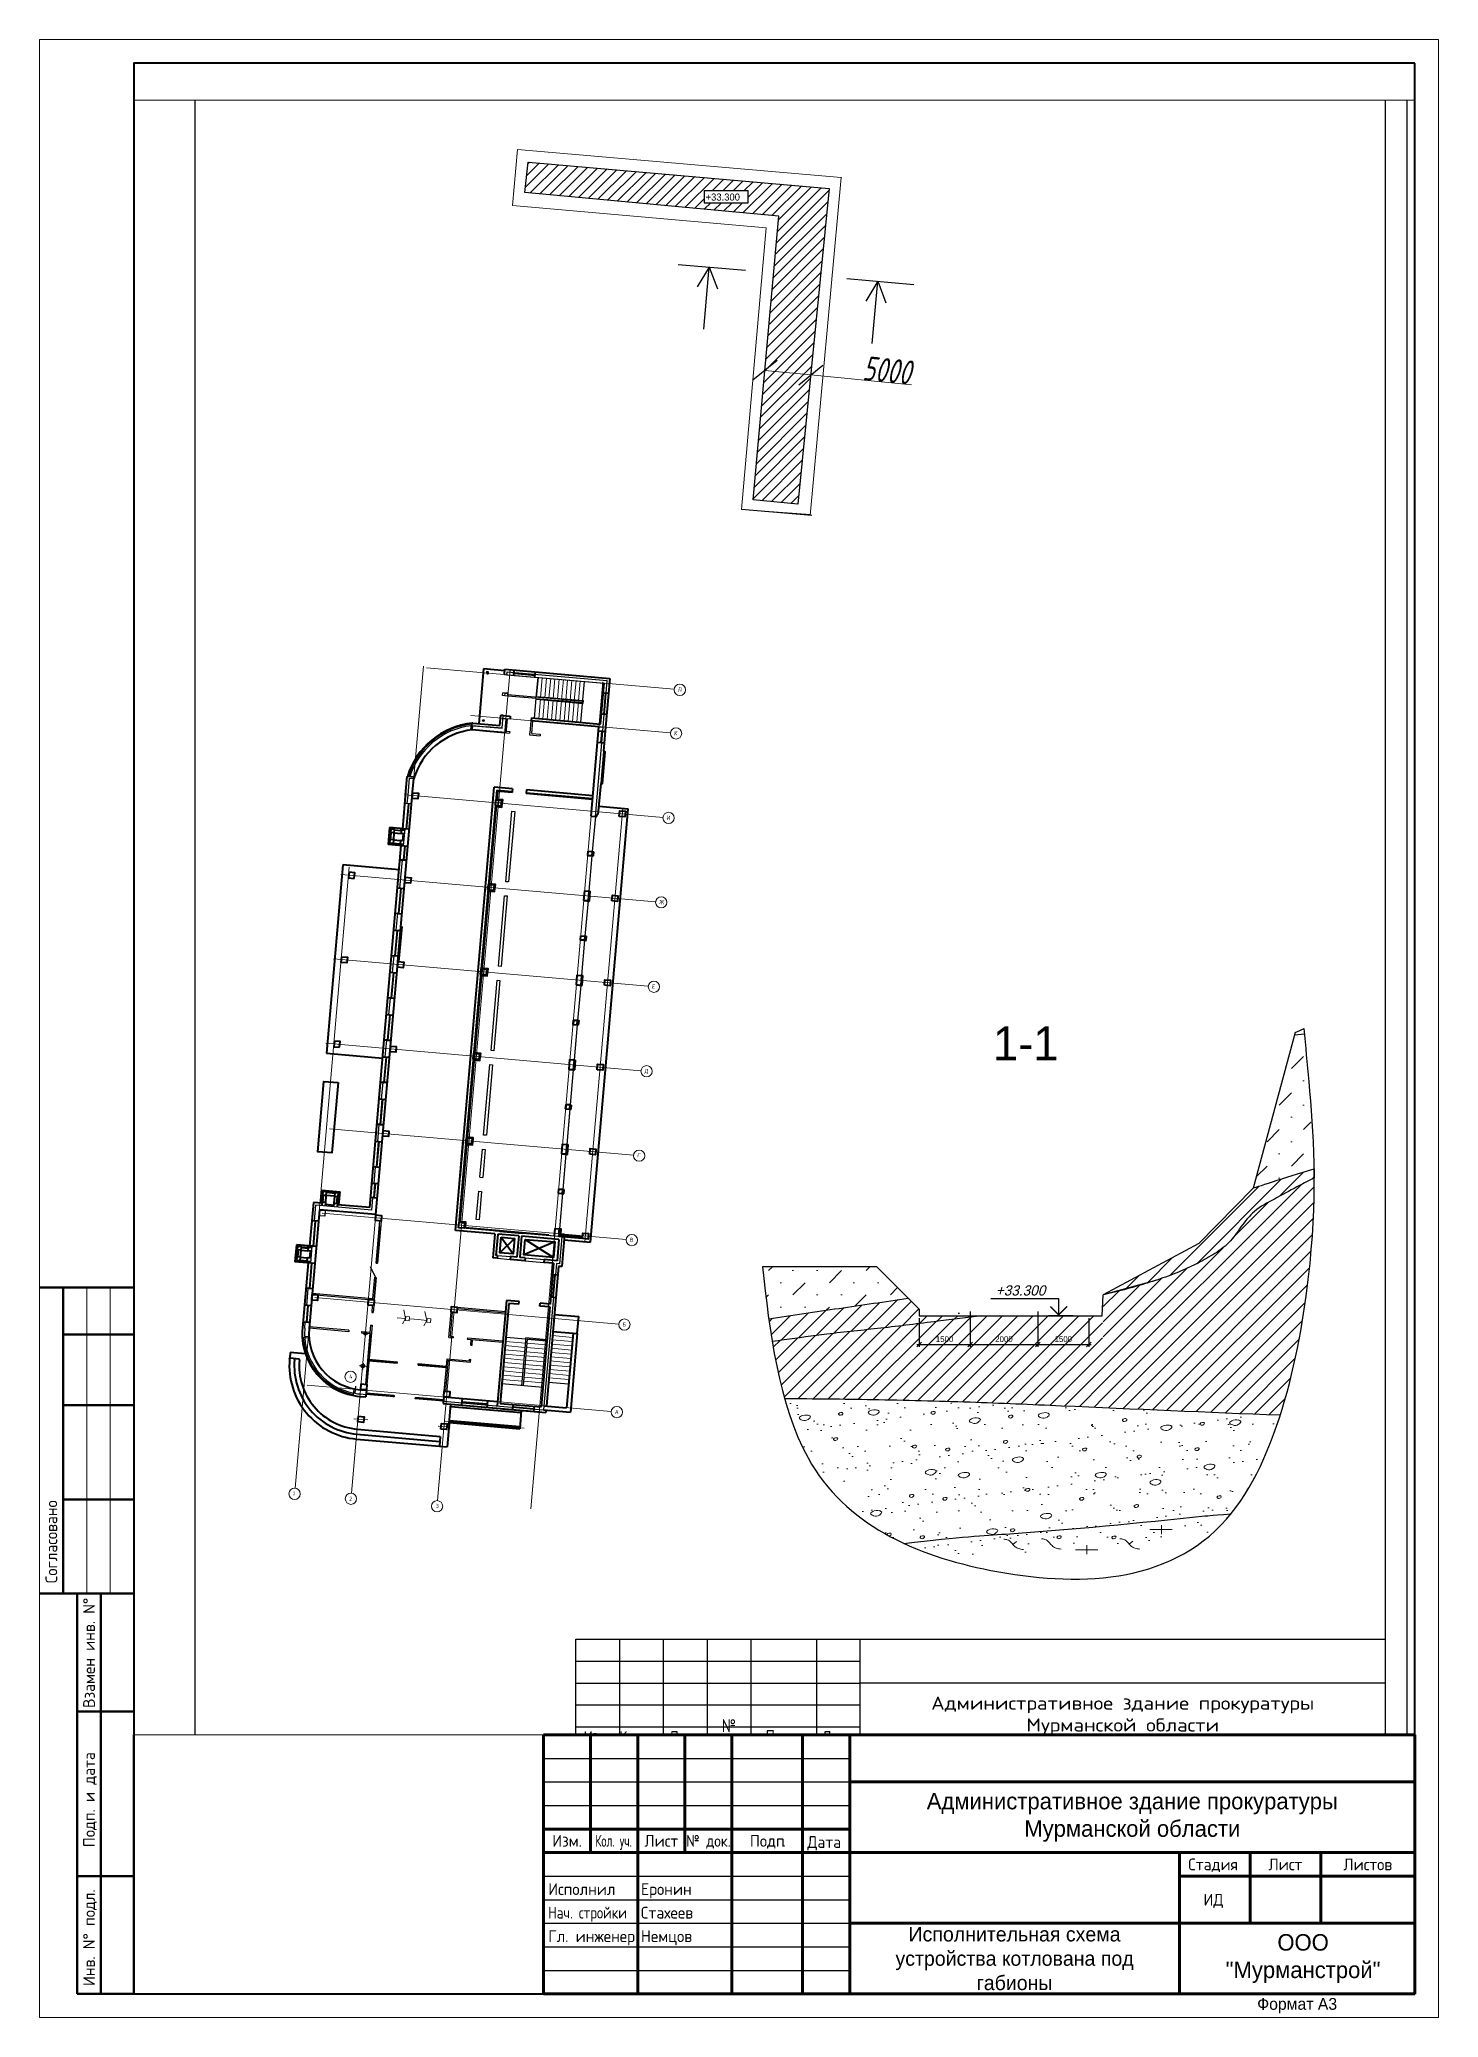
# Paper-space layout 'Схема котлована' of a CAD drawing. Header units: millimetres. Extents: x -5 to 292, y -5 to 415.
# The model-space entities are those that its viewports show. They can reach past a viewport. Long polylines and large blocks are cut down to what shows.
import ezdxf
from ezdxf.enums import TextEntityAlignment as Align

# ---------------------------------------------------------------- set-up
doc = ezdxf.new("R2018")
doc.units = ezdxf.units.MM
doc.header["$PDMODE"] = 34
doc.header["$PDSIZE"] = 0.5
for name, pattern in [('ACAD_ISO10W100_LPSP', [15.5, 11, -2, 0.5, -2]), ('CENTER', [20, 15, -1.7, 1.6, -1.7]), ('CONTI', [0]), ('DASHED', [0.75, 0.5, -0.25])]:
    doc.linetypes.add(name, pattern=pattern)
for name, color, linetype, lineweight in [('01 - здание', 1, 'Continuous', 40), ('01-здание', 5, 'Continuous', 15), ('01-Контур', 1, 'Continuous', 40), ('Выноски', 6, 'Continuous', 25), ('Грунты', 3, 'Continuous', 30), ('Линии рамки', 250, 'Continuous', 25), ('Разм', 150, 'Continuous', 25), ('Размеры КР', 7, 'Continuous', 13), ('Рамка', 250, 'CONTI', 40), ('Текст рамки', 250, 'Continuous', 9), ('Тонк', 1, 'Continuous', 25), ('Штамп текст', 7, 'Continuous', 13), ('Штамп форматка 1', 7, 'Continuous', 13), ('Штамп форматка 2', 7, 'Continuous', 50), ('Штрих', 253, 'Continuous', 5)]:
    doc.layers.add(name, color=color, linetype=linetype, lineweight=lineweight)
doc.layers.add('01-оси здания', color=1, linetype='Continuous', lineweight=15, plot=False)
doc.layers.add('ВЭ', color=7, linetype='Continuous', plot=False)
doc.styles.add('GOST-2.304_Type-B', font='GOST Common.ttf')
doc.styles.add('LPSP', font='ROMANS.shx', dxfattribs={"width": 0.9})
doc.styles.add('Виден при печати GOST Common', font='', dxfattribs={"width": 0.75})
doc.styles.add('Тип  GOST Common', font='GOST Common.ttf', dxfattribs={"width": 0.85})
doc.styles.add('Тип  GOST Common узкий', font='GOST Common.ttf', dxfattribs={"width": 0.75})
doc.styles.add('Тип  GOST Common широкий', font='GOST Common.ttf', dxfattribs={"width": 1.2})
doc.styles.get('Виден при печати GOST Common').set_extended_font_data('GOST Common', italic=True, bold=True)
doc.linetypes.add('ОТКОС2', pattern='A,0.25,[130,ltypeshp.shx,S=0.375,R=0,X=0,Y=0.375],0.5,[130,ltypeshp.shx,S=1,R=0,X=0,Y=1],0.25', length=1)
doc.dimstyles.new('DIM50$0', dxfattribs={"dimscale": 50, "dimtxt": 2.5, "dimasz": 2, "dimexe": 1, "dimexo": 1, "dimgap": 1, "dimtad": 1, "dimdec": 0, "dimzin": 0, "dimdsep": 46, "dimtxsty": 'Standard', "dimblk1": 'OBLIQUE', "dimblk2": 'OBLIQUE', "dimsah": 1, "dimcen": 1, "dimdle": 1, "dimadec": 0, "dimazin": 0, "dimtfac": 1, "dimtdec": 0, "dimtmove": 2, "dimatfit": 3, "dimldrblk": 'OBLIQUE', "dimfxl": 1, "dimtolj": 1, "dimtzin": 0, "dimarcsym": 0})
doc.dimstyles.new('Виден при печати', dxfattribs={"dimtxt": 1029, "dimasz": 935.275626, "dimexe": 2, "dimexo": 0, "dimgap": 2.5, "dimtad": 1, "dimdec": 0, "dimtxsty": 'Виден при печати GOST Common', "dimblk1": 'OBLIQUE', "dimblk2": 'OBLIQUE', "dimsah": 1, "dimcen": -2, "dimdle": 2, "dimclrd": 250, "dimclre": 250, "dimclrt": 250, "dimaunit": 1, "dimadec": 4, "dimazin": 2, "dimtp": 1, "dimtfac": 0.5, "dimtdec": 0, "dimtofl": 0, "dimtmove": 1, "dimatfit": 3, "dimfxl": 1, "dimtfillclr": 250, "dimtolj": 1, "dimlwd": 5, "dimlwe": 5, "dimarcsym": 1})
pattern_1 = [(45, (640947.13, 595801.34), (-323.28922, 323.28922), [])]

psp = doc.layouts.new('Схема котлована')

# ---------------------------------------------------------------- texts
at = {"layer": 'Штамп текст', "style": 'GOST-2.304_Type-B'}
for s, p in [('Согласовано', (-2.81, 86.92)), ('Взамен инв. N%%D', (5.19, 60.43)), ('Подп. и дата', (5.19, 30.87)), ('Инв. N%%D подл.', (5.19, 1.39))]:
    psp.add_text(s, height=2.5, rotation=90, dxfattribs=at).set_placement(p, align=Align.MIDDLE_LEFT)
at = {"layer": 'Штамп текст', "insert": (261.69, -2.79), "char_height": 2.5, "width": 50, "attachment_point": 5}
psp.add_mtext('{\\C256;Формат А3}', dxfattribs=at)

msp = doc.modelspace()

# ---------------------------------------------------------------- texts
at = {"attachment_point": 1}
for s, width, gutter_width, insert, char_height in [('+33.300', 2535.314, 7500, (1499160.3, 608437.5), 300), ('1-1', 11679.948, 18, (1511366.2, 573066.4), 1440)]:
    msp.add_mtext_dynamic_manual_height_columns(s, width=width, gutter_width=gutter_width, heights=[0], dxfattribs=dict(at, insert=insert, char_height=char_height))
at = {"layer": '01-оси здания', "lineweight": 20, "style": 'LPSP', "width": 0.8}
for s, p in [('Л', (1497980.4, 587284.7)), ('К', (1497818.8, 585431.8)), ('И', (1497506, 581845.4)), ('Ж', (1497193.2, 578259)), ('Е', (1496880.5, 574672.6)), ('Д', (1496567.7, 571086.2)), ('Г', (1496254.9, 567499.8)), ('В', (1495942.1, 563913.5)), ('Б', (1495629.3, 560327.1)), ('4', (1484025, 558112.5)), ('А', (1495305, 556609.2)), ('1', (1481627.4, 553144.6)), ('2', (1484025.9, 552919.4)), ('3', (1487697.6, 552611.2))]:
    msp.add_text(s, height=180, rotation=355.015429, dxfattribs=at).set_placement(p)
at = {"layer": 'Текст рамки', "attachment_point": 5}
for s, insert, char_height, width, style in [('Административное здание прокуратуры\\PМурманской области', (1516873.8, 543784.7), 557.394, 22295.76, 'Тип  GOST Common широкий'), ('№ док.', (1500152, 542855.7), 557.39, 1857.98, 'Тип  GOST Common'), ('Изм.', (1494578, 542855.7), 557.39, 1857.98, 'Тип  GOST Common'), ('Кол. уч.', (1496436, 542781.4), 557.39, 1857.98, 'Тип  GOST Common узкий'), ('Лист', (1498294, 542855.7), 557.39, 1857.98, 'Тип  GOST Common'), ('Подп.', (1502474.5, 542855.7), 557.39, 2786.97, 'Тип  GOST Common'), ('Дата', (1504796.9, 542800), 557.39, 1857.98, 'Тип  GOST Common')]:
    msp.add_mtext(s, dxfattribs=dict(at, insert=insert, char_height=char_height, width=width, style=style))

# ---------------------------------------------------------------- blocks, each defined once
blk = doc.blocks.new('ACAD_SPDS_TB_00')
at = {"linetype": 'Continuous', "lineweight": 60}
for p, q in [((-185, 55), (-185, 0)), ((-185, 55), (0, 55)), ((-175, 55), (-175, 30)), ((-165, 0), (-165, 55)), ((-155, 30), (-155, 55)), ((-145, 0), (-145, 55)), ((-130, 0), (-130, 55)), ((-120, 0), (-120, 55)), ((0, 55), (0, 0)), ((-120, 45), (0, 45)), ((-185, 35), (-120, 35)), ((-185, 30), (0, 30)), ((-50, 30), (-50, 0)), ((-35, 30), (-35, 15)), ((-20, 30), (-20, 15)), ((-50, 25), (0, 25)), ((-120, 15), (0, 15)), ((-185, 0), (0, 0))]:
    blk.add_line(p, q, dxfattribs=at)
at = {"linetype": 'Continuous', "lineweight": 25}
for p, q in [((-185, 50), (-120, 50)), ((-185, 45), (-120, 45)), ((-185, 40), (-120, 40)), ((-185, 25), (-120, 25)), ((-185, 20), (-120, 20)), ((-185, 15), (-120, 15)), ((-185, 10), (-120, 10)), ((-185, 5), (-120, 5))]:
    blk.add_line(p, q, dxfattribs=at)
at = {"style": 'GOST-2.304_Type-B'}
for s, p in [('Изм.', (-180, 31.25)), ('Лист', (-160, 31.25)), ('Подп', (-137.5, 31.25))]:
    blk.add_text(s, height=2.5, dxfattribs=at).set_placement(p, align=Align.CENTER)
at = {"style": 'GOST-2.304_Type-B', "width": 0.7}
blk.add_text('Кол. уч.', height=2.5, dxfattribs=at).set_placement((-174, 31.25))
at = {"style": 'GOST-2.304_Type-B', "width": 0.9}
blk.add_text('№ док.', height=2.5, dxfattribs=at).set_placement((-150, 31.25), align=Align.CENTER)
at = {"style": 'GOST-2.304_Type-B'}
for s, p in [('.', (-177.56, 31.25)), ('.', (-134.25, 31.25)), ('Дата', (-129, 31)), ('Стадия', (-48.12, 26.25))]:
    blk.add_text(s, height=2.5, dxfattribs=at).set_placement(p)
blk.add_text('Лист', height=2.5, dxfattribs=at).set_placement((-27.5, 27.5), align=Align.MIDDLE_CENTER)
at = {"linetype": 'Continuous', "insert": (-10, 27.5), "char_height": 2.5, "width": 19, "attachment_point": 5, "style": 'GOST-2.304_Type-B'}
blk.add_mtext('Листов', dxfattribs=at)
at = {"style": 'GOST-2.304_Type-B', "flags": 8}
for tag, p in [('ИЗМ_4', (-180, 51)), ('КОЛ_УЧ4', (-170, 51)), ('ЛИСТ_ИЗМ4', (-160, 51)), ('N_ДОК_4', (-150, 51)), ('ИЗМ_3', (-180, 46)), ('КОЛ_УЧ3', (-170, 46)), ('ЛИСТ_ИЗМ3', (-160, 46)), ('N_ДОК_3', (-150, 46)), ('ИЗМ_2', (-180, 41)), ('КОЛ_УЧ2', (-170, 41)), ('ЛИСТ_ИЗМ2', (-160, 41)), ('N_ДОК_2', (-150, 41)), ('ИЗМ_1', (-180, 36)), ('КОЛ_УЧ1', (-170, 36)), ('ЛИСТ_ИЗМ1', (-160, 36)), ('N_ДОК_1', (-150, 36))]:
    blk.add_attdef(tag, text='', height=2.5, dxfattribs=at).set_placement(p, align=Align.CENTER)
at = {"style": 'GOST-2.304_Type-B', "width": 0.6, "flags": 8}
for tag, p in [('ИЗМ_4_ДАТА', (-125, 51)), ('ИЗМ_3_ДАТА', (-125, 46)), ('ИЗМ_2_ДАТА', (-125, 41)), ('ИЗМ_1_ДАТА', (-124.48, 36)), ('РАЗРАБ_ДАТА', (-125, 26)), ('ДОЛЖНОСТЬ_1_ДАТА', (-125, 21)), ('ДОЛЖНОСТЬ_2_ДАТА', (-125, 16)), ('ДОЛЖНОСТЬ_3_ДАТА', (-125, 11)), ('НКОНТР_ДАТА', (-125, 6)), ('ДОЛЖНОСТЬ_4_ДАТА', (-125, 1))]:
    blk.add_attdef(tag, text='', height=2.5, dxfattribs=at).set_placement(p, align=Align.CENTER)
at = {"style": 'GOST-2.304_Type-B', "flags": 8}
for tag, height, p in [('ОБОЗНАЧЕНИЕ_ДОКУМЕНТА', 5, (-60, 50)), ('НАИМЕНОВАНИЕ_ОБЪЕКТА_СТРОИТЕЛЬСТВА', 3.5, (-60, 37.5)), ('НАИМЕНОВАНИЕ_ЗДАНИЯ_СООРУЖЕНИЯ', 3.5, (-85, 22.5)), ('СТАДИЯ', 2.5, (-42.77, 20)), ('ЛИСТ', 2.5, (-27.77, 20)), ('ЛИСТОВ', 2.5, (-10, 20)), ('НАИМЕНОВАНИЕ_ИЗОБРАЖЕНИЙ', 3.5, (-85, 7.5)), ('НАИМЕНОВАНИЕ_ПРЕДПРИЯТИЯ', 3.5, (-23.73, 7.5))]:
    blk.add_attdef(tag, text='', height=height, dxfattribs=at).set_placement(p, align=Align.MIDDLE_CENTER)
at = {"style": 'GOST-2.304_Type-B'}
for tag, p, flags in [('РАЗРАБ_ФИО', (-164.31, 26), 8), ('ДОЛЖНОСТЬ_1', (-184, 21), 8), ('ДОЛЖНОСТЬ_1_ФИО', (-164.31, 21), 8), ('ДОЛЖНОСТЬ_2', (-184, 16), 8), ('ДОЛЖНОСТЬ_2_ФИО', (-164.31, 16), 8), ('ДОЛЖНОСТЬ_3', (-184, 11), 8), ('ДОЛЖНОСТЬ_3_ФИО', (-164.31, 11), 8), ('НКОНТР_ФИО', (-164.31, 6), 8), ('ДОЛЖНОСТЬ_4', (-184, 1), 8), ('ДОЛЖНОСТЬ_4_ФИО', (-164.31, 1), 8), ('ИДЕНТИФИКАТОР_НАДПИСИ', (0, 0), 1)]:
    blk.add_attdef(tag, p, '', height=2.5, dxfattribs=dict(at, flags=flags))
blk = doc.blocks.new('*U5')
at = {"color": 0, "linetype": 'ByBlock', "lineweight": -2}
blk.add_line((-3, 0), (-10.27, 0), dxfattribs=at)
blk.add_lwpolyline([(-7.27, 0), (-7.27, 5), (-27.27, 5)], dxfattribs=at)
at = {"color": 0, "linetype": 'ByBlock', "lineweight": -2, "const_width": 0.4}
blk.add_lwpolyline([(-4.77, 2.78), (-7.27, 0.28), (-9.77, 2.78)], dxfattribs=at)
at = {"color": 0, "linetype": 'ByBlock', "lineweight": -2, "oblique": 15}
for tag, p in [('ОТМЕТКА', (-18.52, 7.5)), ('НТЕКСТ', (-18.52, 2.5))]:
    blk.add_attdef(tag, text='', height=3, dxfattribs=at).set_placement(p, align=Align.MIDDLE_CENTER)
blk = doc.blocks.new('_OBLIQUE')
at = {"color": 0, "linetype": 'ByBlock'}
blk.add_line((-0.5, -0.5), (0.5, 0.5), dxfattribs=at)
blk = doc.blocks.new('*D6')
at = {"layer": 'Defpoints', "color": 0, "ltscale": 50, "transparency": 16777216}
for p in [(1508231, 560771), (1510391, 561059), (1510391, 559556)]:
    blk.add_point(p, dxfattribs=at)
at = {"layer": 'Разм', "color": 0, "lineweight": -2, "ltscale": 50, "transparency": 16777216}
for p, q in [((1508231, 560671), (1508231, 559456)), ((1510391, 560959), (1510391, 559456)), ((1508131, 559556), (1510491, 559556))]:
    blk.add_line(p, q, dxfattribs=at)
at = {"layer": 'Разм', "color": 0, "lineweight": -2, "ltscale": 50, "transparency": 16777216, "xscale": 200, "yscale": 200, "zscale": 200, "rotation": 180}
blk.add_blockref('_OBLIQUE', (1508231, 559556), dxfattribs=at)
at = {"layer": 'Разм', "color": 0, "lineweight": -2, "ltscale": 50, "transparency": 16777216, "xscale": 200, "yscale": 200, "zscale": 200}
blk.add_blockref('_OBLIQUE', (1510391, 559556), dxfattribs=at)
at = {"layer": 'Разм', "color": 0, "ltscale": 50, "transparency": 16777216, "insert": (1509311, 559781), "char_height": 250, "attachment_point": 5}
blk.add_mtext('\\A1;1500', dxfattribs=at)
blk = doc.blocks.new('*D7')
at = {"layer": 'Defpoints', "color": 0, "ltscale": 50, "transparency": 16777216}
for p in [(1510391, 561059), (1513271, 561059), (1513271, 559556)]:
    blk.add_point(p, dxfattribs=at)
at = {"layer": 'Разм', "color": 0, "lineweight": -2, "ltscale": 50, "transparency": 16777216}
for p, q in [((1510391, 560959), (1510391, 559456)), ((1513271, 560959), (1513271, 559456)), ((1510291, 559556), (1513371, 559556))]:
    blk.add_line(p, q, dxfattribs=at)
at = {"layer": 'Разм', "color": 0, "lineweight": -2, "ltscale": 50, "transparency": 16777216, "xscale": 200, "yscale": 200, "zscale": 200, "rotation": 180}
blk.add_blockref('_OBLIQUE', (1510391, 559556), dxfattribs=at)
at = {"layer": 'Разм', "color": 0, "lineweight": -2, "ltscale": 50, "transparency": 16777216, "xscale": 200, "yscale": 200, "zscale": 200}
blk.add_blockref('_OBLIQUE', (1513271, 559556), dxfattribs=at)
at = {"layer": 'Разм', "color": 0, "ltscale": 50, "transparency": 16777216, "insert": (1511831, 559781), "char_height": 250, "attachment_point": 5}
blk.add_mtext('\\A1;2000', dxfattribs=at)
blk = doc.blocks.new('*D8')
at = {"layer": 'Defpoints', "color": 0, "ltscale": 50, "transparency": 16777216}
for p in [(1513271, 561059), (1515431, 560771), (1515431, 559556)]:
    blk.add_point(p, dxfattribs=at)
at = {"layer": 'Разм', "color": 0, "lineweight": -2, "ltscale": 50, "transparency": 16777216}
for p, q in [((1513271, 560959), (1513271, 559456)), ((1515431, 560671), (1515431, 559456)), ((1513171, 559556), (1515531, 559556))]:
    blk.add_line(p, q, dxfattribs=at)
at = {"layer": 'Разм', "color": 0, "lineweight": -2, "ltscale": 50, "transparency": 16777216, "xscale": 200, "yscale": 200, "zscale": 200, "rotation": 180}
blk.add_blockref('_OBLIQUE', (1513271, 559556), dxfattribs=at)
at = {"layer": 'Разм', "color": 0, "lineweight": -2, "ltscale": 50, "transparency": 16777216, "xscale": 200, "yscale": 200, "zscale": 200}
blk.add_blockref('_OBLIQUE', (1515431, 559556), dxfattribs=at)
at = {"layer": 'Разм', "color": 0, "ltscale": 50, "transparency": 16777216, "insert": (1514351, 559781), "char_height": 250, "attachment_point": 5}
blk.add_mtext('\\A1;1500', dxfattribs=at)
blk = doc.blocks.new('*D17')
at = {"color": 250, "linetype": 'ByBlock', "lineweight": 5, "transparency": 16777216}
for p, q in [((1501628, 600359), (1501685, 600927)), ((1501683, 600926), (1503629, 600732)), ((1503571, 600166), (1503628, 600734)), ((1507901, 600306), (1503627, 600732))]:
    blk.add_line(p, q, dxfattribs=at)
at = {"layer": 'Defpoints', "color": 0, "transparency": 16777216}
for p in [(1503627, 600732), (1501628, 600359), (1503571, 600166)]:
    blk.add_point(p, dxfattribs=at)
at = {"color": 250, "lineweight": 5, "transparency": 16777216, "xscale": 935.2756256140588, "yscale": 935.2756256140588, "zscale": 935.2756256140588}
for p, rotation in [((1501685, 600925), 174.3115986894323), ((1503627, 600732), 354.3115986894323)]:
    blk.add_blockref('_OBLIQUE', p, dxfattribs=dict(at, rotation=rotation))
at = {"color": 250, "transparency": 16777216, "insert": (1506874, 600928), "char_height": 1029, "attachment_point": 5, "rotation": 354.3116, "style": 'Виден при печати GOST Common'}
blk.add_mtext('\\A1;5000', dxfattribs=at)

# ---------------------------------------------------------------- dimensions: what is measured, and where the dimension line sits
dim = msp.add_linear_dim(base=(1503627.4, 600731.8), p1=(1501628.4, 600359), p2=(1503571, 600165.5), angle=354.311599, text='5000', dimstyle='Виден при печати', override={"dimpost": '<>'})
dim.commit()
dim.dimension.update_dxf_attribs({"geometry": '*D17', "text_midpoint": (1506875.3, 600938.4), "dimtype": 161})
at = {"layer": 'Разм', "ltscale": 50}
for base, p1, p2, text, picture, middle in [((1510391.3, 559555.8), (1508231.3, 560771), (1510391.3, 561059), '1500', '*D6', (1509311.3, 559780.8)), ((1513271.3, 559555.8), (1510391.3, 561059), (1513271.3, 561059), '2000', '*D7', (1511831.3, 559780.8)), ((1515431.3, 559555.8), (1513271.3, 561059), (1515431.3, 560771), '1500', '*D8', (1514351.3, 559780.8))]:
    dim = msp.add_linear_dim(base=base, p1=p1, p2=p2, text=text, dimstyle='DIM50$0', override={"dimscale": 100}, dxfattribs=at)
    dim.commit()
    dim.dimension.update_dxf_attribs({"geometry": picture, "text_midpoint": middle})

# ---------------------------------------------------------------- hatches: boundary and pattern name
h = msp.add_hatch()
h.set_pattern_fill('ANSI31', color=256, scale=100)
h.set_pattern_definition([(45, (50042.3, -2543.8), (-224.5064, 224.5064), [])])
h.paths.add_polyline_path([(1502267.7, 607469.4), (1501184.8, 595425.4), (1503080.6, 595242.1), (1504416.4, 608653.2), (1491635.9, 609773.1), (1491627.3, 609773.7), (1491493.5, 608481.6)])
h.paths.add_polyline_path([(1499106.8, 608561.4), (1500964.6, 608561.4), (1500964.6, 608045.1), (1499106.8, 608045.1)], flags=16)
h.paths.add_polyline_path([(1499085.3, 608062.5), (1500935.3, 608062.5), (1500935.3, 608512.5), (1499085.3, 608512.5)], flags=24)
at = {"layer": 'Разм', "ltscale": 50}
h = msp.add_hatch(dxfattribs=at)
h.set_pattern_fill('AR-CONC', color=256, scale=28.8)
h.set_pattern_definition([(50, (608004.8, 595801.3), (5246.918, -459.046), [548.64, -6035.04]), (355, (608005, 595801.3), (-1015.01, 5502.437), [438.912, -4828.05]), (100.45144, (608442, 595763), (4231.908, 5043.39), [466.272, -5129]), (46.1842, (608005, 597264.4), (7807.076, -1210.82), [822.96, -9052.56]), (96.6356, (608655, 597163.5), (6837.24, 7125.87), [699.41, -7693.506]), (351.1842, (608005, 597264), (6837.24, 7125.87), [658.37, -7242.04]), (21, (608736.3, 596898.6), (4366.494, -2945.238), [548.64, -6035.04]), (326, (608736.3, 596898.6), (1779.9, 5304.613), [438.912, -4828.032]), (71.45144, (609100, 596653), (6146.393, 2359.376), [466.272, -5128.99]), (37.5, (608004.8, 595801.3), (88.9518, 2435.185), [0, -4769.51, 0, -4901.184, 0, -4846.32]), (7.5, (608004.8, 595801.3), (1924.406, 2885.2006), [0, -2794.406, 0, -4659.782, 0, -1847.088]), (327.5, (606373.5, 595801.3), (3905.009, -164.988), [0, -1828.8, 0, -5705.856, 0, -7571.232]), (317.5, (605642, 595801.3), (4266.12, 732.283), [0, -2377.44, 0, -3789.274, 0, -5376.672])])
h.paths.add_polyline_path([(1515431.3, 560771), (1515431.3, 561059), (1508231.3, 561059), (1508231.3, 560771)])
at = {"layer": 'Штрих'}
h = msp.add_hatch(dxfattribs=at)
h.set_pattern_fill('MUDST', color=256, scale=115.2, angle=45)
h.set_pattern_definition([(45, (-593635.2, -269798.2), (517.26275, 1551.78826), [731.52, -731.52, 0, -731.52, 0, -731.52])])
edge = h.paths.add_edge_path()
edge.add_line((1524600.7, 572752.1), (1524173.4, 572711.4))
edge.add_line((1524173.4, 572711.4), (1522418, 566200.5))
edge.add_spline(control_points=[(1522418, 566200.5), (1522418, 566200.5), (1523737.6, 566640.4), (1525006.9, 567013.4)], knot_values=[22865.8411762, 22865.8411762, 22865.8411762, 22865.8411762, 29557.8316292, 29557.8316292, 29557.8316292, 29557.8316292], degree=3, periodic=0)
edge.add_line((1525006.9, 567013.4), (1524600.7, 572752.1))
h = msp.add_hatch(dxfattribs=at)
h.set_pattern_fill('ANSI31', color=256, scale=144)
h.set_pattern_definition([(45, (-593635.2, -269798.2), (-323.28922, 323.28922), [])])
edge = h.paths.add_edge_path()
edge.add_spline(control_points=[(1522535.7, 565260.1), (1522772.2, 565447.3), (1523371.3, 565762.3), (1524170.5, 566194.5), (1524735.3, 566497.1), (1524983.1, 566621.2), (1525010.4, 566634.7)], knot_values=[2768.2237057, 2768.2237057, 2768.2237057, 2768.2237057, 3400.8601296, 4156.5738021, 4670.6210942, 4733.9464502, 4733.9464502, 4733.9464502, 4733.9464502], degree=3, periodic=0)
edge.add_line((1525010.4, 566634.7), (1525006.9, 567013.4))
edge.add_line((1525006.9, 567013.4), (1522418, 566200.5))
edge.add_line((1522418, 566200.5), (1520111.6, 563842.5))
edge.add_line((1520111.6, 563842.5), (1516050.5, 561662.3))
edge.add_line((1516050.5, 561662.3), (1518319.7, 562290.7))
edge.add_line((1518319.7, 562290.7), (1519979.7, 562966.2))
edge.add_spline(control_points=[(1518319.7, 562290.7), (1518333.4, 562295.3), (1518643.8, 562399.2), (1519206.6, 562607.3), (1519991.2, 562958.1), (1520597, 563297.6), (1520956.2, 563531.9), (1521077.8, 563623.1)], knot_values=[6261.8373132, 6261.8373132, 6261.8373132, 6261.8373132, 6292.0089399, 6943.8099131, 7511.3667094, 8078.775773, 8394.519586, 8394.519586, 8394.519586, 8394.519586], degree=3, periodic=0)
edge.add_line((1519982.8, 562967.8), (1521077.8, 563623.1))
edge.add_line((1521077.8, 563623.1), (1521863.4, 564505.2))
edge.add_spline(control_points=[(1521863.4, 564505.2), (1521873.6, 564519.6), (1522056.4, 564774.3), (1522268.9, 565042.3), (1522514.8, 565243.6), (1522535.7, 565260.1)], knot_values=[4733.9464502, 4733.9464502, 4733.9464502, 4733.9464502, 4770.2492851, 5380.943584, 5436.8393727, 5436.8393727, 5436.8393727, 5436.8393727], degree=3, periodic=0)
h = msp.add_hatch(dxfattribs=at)
h.set_pattern_fill('ANSI31', color=256, scale=144)
h.set_pattern_definition(pattern_1)
edge = h.paths.add_edge_path()
edge.add_spline(control_points=[(1525010.4, 566634.7), (1524983.1, 566621.2), (1524735.3, 566497.1), (1524170.5, 566194.5), (1523347.8, 565749.6), (1522460.2, 565283.4), (1521889.8, 564564.3), (1521415.2, 563841.3), (1520711.4, 563361.8), (1519991.2, 562958.1), (1519206.6, 562607.3), (1518363.8, 562295.7), (1517299, 561972.1), (1516524.1, 561774.3), (1516050.5, 561662.3)], knot_values=[2768.2237057, 2768.2237057, 2768.2237057, 2768.2237057, 2831.5490617, 3345.5963537, 4101.3100262, 4789.8422388, 5400.5365378, 5987.7356025, 6577.5811262, 7144.9901898, 7712.5469862, 8364.3479593, 9016.2141005, 10030.0649954, 10030.0649954, 10030.0649954, 10030.0649954], degree=3, periodic=0)
edge.add_line((1516050.5, 561662.3), (1516050.5, 556876.9))
edge.add_spline(control_points=[(1516050.5, 556876.9), (1518555.3, 556767.3), (1521060.3, 556660.1), (1523565.6, 556561.6)], knot_values=[31583.1704538, 31583.1704538, 31583.1704538, 31583.1704538, 36806.534273, 36806.534273, 36806.534273, 36806.534273], degree=3, periodic=0)
edge.add_spline(control_points=[(1523565.6, 556561.6), (1524243.4, 558680.1), (1524892, 562610.9), (1525013.4, 565545.5), (1525010.4, 566634.7)], knot_values=[17832.615673, 17832.615673, 17832.615673, 17832.615673, 20618.5433562, 22524.1451848, 22524.1451848, 22524.1451848, 22524.1451848], degree=3, periodic=0)
at = {"layer": 'Штрих', "ltscale": 50}
h = msp.add_hatch(dxfattribs=at)
h.set_pattern_fill('MUDST', color=256, scale=115.2, angle=45)
h.set_pattern_definition([(45, (608004.8, 595801.34), (517.26275, 1551.78826), [731.52, -731.52, 0, -731.52, 0, -731.52])])
edge = h.paths.add_edge_path()
edge.add_line((1506431.3, 562859), (1501582, 562859))
edge.add_spline(control_points=[(1501582, 562859), (1501656.1, 562150.6), (1501739.1, 561402), (1501844.6, 560642.6)], knot_values=[948.9174428, 948.9174428, 948.9174428, 948.9174428, 2015.2766781, 2015.2766781, 2015.2766781, 2015.2766781], degree=3, periodic=0)
edge.add_spline(control_points=[(1501844.6, 560642.6), (1502837.1, 560803.6), (1504811.3, 561087), (1506785, 561372.8), (1507761.2, 561529.1)], knot_values=[12787.0048348, 12787.0048348, 12787.0048348, 12787.0048348, 14881.8542555, 16941.6024649, 16941.6024649, 16941.6024649, 16941.6024649], degree=3, periodic=0)
edge.add_line((1507761.2, 561529.1), (1506431.3, 562859))
h = msp.add_hatch(dxfattribs=at)
h.set_pattern_fill('ANSI31', color=256, scale=144)
h.set_pattern_definition([(45, (608004.78, 595801.34), (-323.28922, 323.28922), [])])
edge = h.paths.add_edge_path()
edge.add_spline(control_points=[(1501990.2, 559683.3), (1502158.6, 559705), (1502934.1, 559807), (1504469.1, 560028.7), (1506652.3, 560240.5), (1508842.1, 560522.3), (1510271.1, 560693.3), (1510893.6, 560771)], knot_values=[13666.2349402, 13666.2349402, 13666.2349402, 13666.2349402, 14019.8970707, 15295.8024502, 16896.8039627, 18588.4431634, 19895.3037872, 19895.3037872, 19895.3037872, 19895.3037872], degree=3, periodic=0)
edge.add_line((1510893.6, 560771), (1508231.3, 560771))
edge.add_line((1508231.3, 560771), (1508231.3, 561059))
edge.add_line((1508231.3, 561059), (1507761.2, 561529.1))
edge.add_spline(control_points=[(1507761.2, 561529.1), (1506785, 561372.8), (1504811.3, 561087), (1502837.1, 560803.6), (1501844.6, 560642.6)], knot_values=[12787.0048348, 12787.0048348, 12787.0048348, 12787.0048348, 14846.7530442, 16941.6024649, 16941.6024649, 16941.6024649, 16941.6024649], degree=3, periodic=0)
edge.add_spline(control_points=[(1501844.6, 560642.6), (1501888.8, 560324), (1501937, 560003.5), (1501990.2, 559683.3)], knot_values=[2015.2766781, 2015.2766781, 2015.2766781, 2015.2766781, 2462.5480051, 2462.5480051, 2462.5480051, 2462.5480051], degree=3, periodic=0)
h.paths.add_polyline_path([(1507115.3, 560420.3), (1507115.3, 561340.9), (1506578.1, 561435.6), (1506578.1, 560515)], flags=24)
at = {"layer": 'Штрих'}
h = msp.add_hatch(dxfattribs=at)
h.set_pattern_fill('ANSI31', color=256, scale=144)
h.set_pattern_definition(pattern_1)
h.paths.add_polyline_path([(1510893.6, 560771), (1510882.7, 560769.7), (1510830.1, 560763.1), (1510777.5, 560756.6), (1510724.9, 560750), (1510672.2, 560743.5), (1510619.6, 560737), (1510567, 560730.5), (1510514.4, 560724), (1510461.8, 560717.6), (1510409.2, 560711.1), (1510356.6, 560704.6), (1510303.9, 560698.2), (1510251.3, 560691.8), (1510198.7, 560685.3), (1510146.1, 560678.9), (1510093.5, 560672.5), (1510040.9, 560666), (1509988.2, 560659.6), (1509935.6, 560653.2), (1509883, 560646.8), (1509830.4, 560640.4), (1509777.7, 560634), (1509725.1, 560627.5), (1509672.5, 560621.1), (1509619.9, 560614.7), (1509567.3, 560608.3), (1509514.6, 560601.9), (1509462, 560595.4), (1509409.4, 560589), (1509356.8, 560582.6), (1509304.2, 560576.1), (1509251.6, 560569.7), (1509198.9, 560563.2), (1509146.3, 560556.7), (1509093.7, 560550.2), (1509041.1, 560543.8), (1508988.5, 560537.2), (1508935.9, 560530.7), (1508883.3, 560524.2), (1508830.7, 560517.7), (1508778.1, 560511.1), (1508725.5, 560504.6), (1508672.9, 560498), (1508620.2, 560491.5), (1508567.6, 560484.9), (1508515, 560478.4), (1508462.4, 560471.8), (1508409.8, 560465.2), (1508357.2, 560458.7), (1508304.6, 560452.1), (1508252, 560445.5), (1508199.4, 560439), (1508146.8, 560432.4), (1508094.2, 560425.9), (1508041.6, 560419.3), (1507989, 560412.8), (1507936.4, 560406.3), (1507883.8, 560399.8), (1507831.2, 560393.3), (1507778.5, 560386.8), (1507725.9, 560380.3), (1507673.3, 560373.9), (1507620.7, 560367.4), (1507568.1, 560361), (1507515.5, 560354.6), (1507462.8, 560348.2), (1507410.2, 560341.8), (1507357.6, 560335.5), (1507304.9, 560329.2), (1507252.3, 560322.9), (1507199.7, 560316.6), (1507147, 560310.3), (1507094.4, 560304.1), (1507041.7, 560297.9), (1506989.1, 560291.7), (1506936.4, 560285.6), (1506883.8, 560279.4), (1506831.1, 560273.4), (1506778.5, 560267.3), (1506725.8, 560261.3), (1506673.1, 560255.3), (1506620.4, 560249.4), (1506567.8, 560243.4), (1506515.1, 560237.6), (1506462.4, 560231.7), (1506409.7, 560225.9), (1506357, 560220.1), (1506304.3, 560214.4), (1506251.6, 560208.6), (1506198.9, 560202.9), (1506146.2, 560197.2), (1506093.5, 560191.5), (1506040.8, 560185.9), (1505988, 560180.2), (1505935.3, 560174.6), (1505882.6, 560169), (1505829.9, 560163.3), (1505777.2, 560157.7), (1505724.5, 560152.1), (1505671.8, 560146.4), (1505619, 560140.8), (1505566.3, 560135.2), (1505513.6, 560129.5), (1505460.9, 560123.9), (1505408.2, 560118.2), (1505355.5, 560112.5), (1505302.8, 560106.8), (1505250.1, 560101.1), (1505197.4, 560095.3), (1505144.7, 560089.6), (1505092, 560083.8), (1505039.3, 560078), (1504986.6, 560072.1), (1504933.9, 560066.2), (1504881.3, 560060.3), (1504828.6, 560054.3), (1504775.9, 560048.3), (1504723.3, 560042.3), (1504670.6, 560036.2), (1504618, 560030), (1504565.3, 560023.8), (1504512.7, 560017.6), (1504460, 560011.3), (1504407.4, 560004.9), (1504354.8, 559998.5), (1504302.2, 559992.1), (1504249.6, 559985.5), (1504197, 559978.9), (1504144.4, 559972.3), (1504091.8, 559965.6), (1504039.3, 559958.8), (1503986.7, 559952), (1503934.1, 559945.2), (1503881.6, 559938.3), (1503829, 559931.3), (1503776.5, 559924.3), (1503723.9, 559917.3), (1503671.4, 559910.3), (1503618.8, 559903.2), (1503566.3, 559896.1), (1503513.8, 559889), (1503461.2, 559881.9), (1503408.7, 559874.7), (1503356.2, 559867.5), (1503303.7, 559860.3), (1503251.1, 559853.1), (1503198.6, 559845.9), (1503146.1, 559838.7), (1503093.6, 559831.4), (1503041.1, 559824.2), (1502988.6, 559817), (1502936, 559809.8), (1502883.5, 559802.6), (1502831, 559795.4), (1502778.5, 559788.2), (1502725.9, 559781), (1502673.4, 559773.9), (1502620.9, 559766.7), (1502568.3, 559759.6), (1502515.8, 559752.5), (1502463.3, 559745.5), (1502410.7, 559738.5), (1502358.2, 559731.5), (1502305.6, 559724.5), (1502253.1, 559717.6), (1502200.5, 559710.6), (1502147.9, 559703.8), (1502095.4, 559696.9), (1502042.8, 559690.1), (1501990.2, 559683.3), (1501991.8, 559673.6), (1501993.4, 559664), (1501995.1, 559654.4), (1501996.7, 559644.8), (1501998.3, 559635.1), (1501999.9, 559625.5), (1502001.5, 559615.9), (1502003.1, 559606.3), (1502004.8, 559596.7), (1502006.4, 559587), (1502008, 559577.4), (1502009.6, 559567.8), (1502011.3, 559558.2), (1502012.9, 559548.5), (1502014.6, 559538.9), (1502016.2, 559529.3), (1502017.9, 559519.7), (1502019.5, 559510.1), (1502021.2, 559500.4), (1502022.8, 559490.8), (1502024.5, 559481.2), (1502026.2, 559471.6), (1502027.8, 559462), (1502029.5, 559452.4), (1502031.2, 559442.7), (1502032.8, 559433.1), (1502034.5, 559423.5), (1502036.2, 559413.9), (1502037.9, 559404.3), (1502039.6, 559394.7), (1502041.3, 559385), (1502043, 559375.4), (1502044.7, 559365.8), (1502046.4, 559356.2), (1502048.1, 559346.6), (1502049.8, 559337), (1502051.5, 559327.4), (1502053.2, 559317.8), (1502054.9, 559308.2), (1502056.7, 559298.5), (1502058.4, 559288.9), (1502060.1, 559279.3), (1502061.8, 559269.7), (1502063.6, 559260.1), (1502065.3, 559250.5), (1502067.1, 559240.9), (1502068.8, 559231.3), (1502070.6, 559221.7), (1502072.3, 559212.1), (1502074.1, 559202.5), (1502075.8, 559192.9), (1502077.6, 559183.3), (1502079.3, 559173.7), (1502081.1, 559164.1), (1502082.9, 559154.5), (1502084.7, 559144.9), (1502086.4, 559135.3), (1502088.2, 559125.7), (1502090, 559116.1), (1502091.8, 559106.5), (1502093.6, 559096.9), (1502095.4, 559087.3), (1502097.2, 559077.8), (1502099, 559068.2), (1502100.8, 559058.6), (1502102.6, 559049), (1502104.4, 559039.4), (1502106.2, 559029.8), (1502108, 559020.2), (1502109.9, 559010.7), (1502111.7, 559001.1), (1502113.5, 558991.5), (1502115.4, 558981.9), (1502117.2, 558972.3), (1502119, 558962.7), (1502120.9, 558953.2), (1502122.7, 558943.6), (1502124.6, 558934), (1502126.4, 558924.4), (1502128.3, 558914.9), (1502130.1, 558905.3), (1502132, 558895.7), (1502133.9, 558886.2), (1502135.7, 558876.6), (1502137.6, 558867), (1502139.5, 558857.5), (1502141.4, 558847.9), (1502143.3, 558838.3), (1502145.1, 558828.8), (1502147, 558819.2), (1502148.9, 558809.7), (1502150.8, 558800.1), (1502152.7, 558790.5), (1502154.6, 558781), (1502156.6, 558771.4), (1502158.5, 558761.9), (1502160.4, 558752.3), (1502162.3, 558742.8), (1502164.2, 558733.2), (1502166.2, 558723.7), (1502168.1, 558714.1), (1502170, 558704.6), (1502172, 558695.1), (1502173.9, 558685.5), (1502175.9, 558676), (1502177.8, 558666.4), (1502179.8, 558656.9), (1502181.7, 558647.4), (1502183.7, 558637.8), (1502185.6, 558628.3), (1502187.6, 558618.8), (1502189.6, 558609.2), (1502191.6, 558599.7), (1502193.5, 558590.2), (1502195.5, 558580.7), (1502197.5, 558571.1), (1502199.5, 558561.6), (1502201.5, 558552.1), (1502203.5, 558542.6), (1502205.5, 558533.1), (1502207.5, 558523.6), (1502209.5, 558514), (1502211.5, 558504.5), (1502213.5, 558495), (1502215.5, 558485.5), (1502217.6, 558476), (1502219.6, 558466.5), (1502221.6, 558457), (1502223.7, 558447.5), (1502225.7, 558438), (1502227.7, 558428.5), (1502229.8, 558419), (1502231.8, 558409.5), (1502233.9, 558400), (1502236, 558390.5), (1502238, 558381.1), (1502240.1, 558371.6), (1502242.2, 558362.1), (1502244.2, 558352.6), (1502246.3, 558343.1), (1502248.4, 558333.7), (1502250.5, 558324.2), (1502252.6, 558314.7), (1502254.7, 558305.2), (1502256.8, 558295.8), (1502258.9, 558286.3), (1502261, 558276.8), (1502263.1, 558267.4), (1502265.2, 558257.9), (1502267.3, 558248.4), (1502269.4, 558239), (1502271.5, 558229.5), (1502273.7, 558220.1), (1502275.8, 558210.6), (1502277.9, 558201.2), (1502280.1, 558191.7), (1502282.2, 558182.3), (1502284.4, 558172.8), (1502286.5, 558163.4), (1502288.7, 558154), (1502290.8, 558144.5), (1502293, 558135.1), (1502295.2, 558125.7), (1502297.3, 558116.2), (1502299.5, 558106.8), (1502301.7, 558097.4), (1502303.9, 558088), (1502306.1, 558078.5), (1502308.3, 558069.1), (1502310.5, 558059.7), (1502312.7, 558050.3), (1502314.9, 558040.9), (1502317.1, 558031.5), (1502319.3, 558022.1), (1502321.5, 558012.7), (1502323.7, 558003.3), (1502325.9, 557993.9), (1502328.2, 557984.5), (1502330.4, 557975.1), (1502332.6, 557965.7), (1502334.9, 557956.3), (1502337.1, 557946.9), (1502339.4, 557937.5), (1502341.6, 557928.1), (1502343.9, 557918.8), (1502346.1, 557909.4), (1502348.4, 557900), (1502350.7, 557890.6), (1502352.9, 557881.3), (1502355.2, 557871.9), (1502357.5, 557862.6), (1502359.8, 557853.2), (1502362.1, 557843.8), (1502364.4, 557834.5), (1502366.7, 557825.1), (1502369, 557815.8), (1502371.3, 557806.4), (1502373.6, 557797.1), (1502375.9, 557787.7), (1502378.2, 557778.4), (1502380.6, 557769.1), (1502382.9, 557759.7), (1502385.2, 557750.4), (1502387.6, 557741.1), (1502389.9, 557731.7), (1502392.2, 557722.4), (1502394.6, 557713.1), (1502396.9, 557703.8), (1502399.3, 557694.5), (1502401.7, 557685.2), (1502404, 557675.8), (1502406.4, 557666.5), (1502408.8, 557657.2), (1502411.2, 557647.9), (1502413.5, 557638.6), (1502415.9, 557629.3), (1502418.3, 557620.1), (1502420.7, 557610.8), (1502423.1, 557601.5), (1502425.5, 557592.2), (1502427.9, 557582.9), (1502430.4, 557573.6), (1502432.8, 557564.4), (1502435.2, 557555.1), (1502437.6, 557545.8), (1502440.1, 557536.6), (1502442.5, 557527.3), (1502444.9, 557518), (1502447.4, 557508.8), (1502449.8, 557499.5), (1502452.3, 557490.3), (1502454.7, 557481), (1502457.2, 557471.8), (1502459.7, 557462.6), (1502462.1, 557453.3), (1502464.6, 557444.1), (1502467.1, 557434.9), (1502469.6, 557425.6), (1502472.1, 557416.4), (1502474.6, 557407.2), (1502477.1, 557398), (1502479.6, 557388.8), (1502482.1, 557379.5), (1502484.6, 557370.3), (1502487.1, 557361.1), (1502489.6, 557351.9), (1502492.1, 557342.7), (1502494.7, 557333.5), (1502497.2, 557324.3), (1502499.8, 557315.2), (1502502.3, 557306), (1502504.8, 557296.8), (1502507.4, 557287.6), (1502510, 557278.4), (1502512.5, 557269.3), (1502515.1, 557260.1), (1502565.6, 557259.9), (1502616, 557259.7), (1502666.5, 557259.4), (1502717, 557259.2), (1502767.5, 557259), (1502817.9, 557258.7), (1502868.4, 557258.4), (1502918.9, 557258.2), (1502969.4, 557257.9), (1503019.8, 557257.6), (1503070.3, 557257.3), (1503120.8, 557257), (1503171.3, 557256.7), (1503221.8, 557256.3), (1503272.2, 557256), (1503322.7, 557255.6), (1503373.2, 557255.3), (1503423.7, 557254.9), (1503474.1, 557254.5), (1503524.6, 557254.2), (1503575.1, 557253.8), (1503625.6, 557253.4), (1503676, 557252.9), (1503726.5, 557252.5), (1503777, 557252.1), (1503827.5, 557251.6), (1503877.9, 557251.2), (1503928.4, 557250.7), (1503978.9, 557250.3), (1504029.4, 557249.8), (1504079.8, 557249.3), (1504130.3, 557248.8), (1504180.8, 557248.3), (1504231.3, 557247.8), (1504281.7, 557247.3), (1504332.2, 557246.7), (1504382.7, 557246.2), (1504433.2, 557245.6), (1504483.6, 557245.1), (1504534.1, 557244.5), (1504584.6, 557243.9), (1504635.1, 557243.4), (1504685.5, 557242.8), (1504736, 557242.2), (1504786.5, 557241.5), (1504837, 557240.9), (1504887.4, 557240.3), (1504937.9, 557239.7), (1504988.4, 557239), (1505038.9, 557238.3), (1505089.3, 557237.7), (1505139.8, 557237), (1505190.3, 557236.3), (1505240.7, 557235.6), (1505291.2, 557234.9), (1505341.7, 557234.2), (1505392.2, 557233.5), (1505442.6, 557232.8), (1505493.1, 557232), (1505543.6, 557231.3), (1505594.1, 557230.5), (1505644.5, 557229.7), (1505695, 557229), (1505745.5, 557228.2), (1505795.9, 557227.4), (1505846.4, 557226.6), (1505896.9, 557225.8), (1505947.4, 557225), (1505997.8, 557224.1), (1506048.3, 557223.3), (1506098.8, 557222.4), (1506149.2, 557221.6), (1506199.7, 557220.7), (1506250.2, 557219.9), (1506300.7, 557219), (1506351.1, 557218.1), (1506401.6, 557217.2), (1506452.1, 557216.3), (1506502.5, 557215.4), (1506553, 557214.4), (1506603.5, 557213.5), (1506653.9, 557212.5), (1506704.4, 557211.6), (1506754.9, 557210.6), (1506805.3, 557209.7), (1506855.8, 557208.7), (1506906.3, 557207.7), (1506956.8, 557206.7), (1507007.2, 557205.7), (1507057.7, 557204.7), (1507108.2, 557203.6), (1507158.6, 557202.6), (1507209.1, 557201.5), (1507259.6, 557200.5), (1507310, 557199.4), (1507360.5, 557198.3), (1507411, 557197.3), (1507461.4, 557196.2), (1507511.9, 557195), (1507562.4, 557193.9), (1507612.8, 557192.8), (1507663.3, 557191.7), (1507713.7, 557190.5), (1507764.2, 557189.4), (1507814.7, 557188.2), (1507865.1, 557187), (1507915.6, 557185.8), (1507966.1, 557184.6), (1508016.5, 557183.4), (1508067, 557182.2), (1508117.5, 557181), (1508167.9, 557179.7), (1508218.4, 557178.5), (1508268.8, 557177.2), (1508319.3, 557176), (1508369.8, 557174.7), (1508420.2, 557173.4), (1508470.7, 557172.1), (1508521.1, 557170.8), (1508571.6, 557169.4), (1508622.1, 557168.1), (1508672.5, 557166.8), (1508723, 557165.4), (1508773.4, 557164), (1508823.9, 557162.7), (1508874.4, 557161.3), (1508924.8, 557159.9), (1508975.3, 557158.4), (1509025.7, 557157), (1509076.2, 557155.6), (1509126.6, 557154.1), (1509177.1, 557152.7), (1509227.6, 557151.2), (1509278, 557149.7), (1509328.5, 557148.2), (1509378.9, 557146.7), (1509429.4, 557145.2), (1509479.8, 557143.7), (1509530.3, 557142.2), (1509580.7, 557140.6), (1509631.2, 557139), (1509681.6, 557137.5), (1509732.1, 557135.9), (1509782.5, 557134.3), (1509833, 557132.7), (1509883.4, 557131.1), (1509933.9, 557129.4), (1509984.3, 557127.8), (1510034.8, 557126.1), (1510085.2, 557124.4), (1510135.7, 557122.8), (1510186.1, 557121.1), (1510236.6, 557119.4), (1510287, 557117.6), (1510337.5, 557115.9), (1510387.9, 557114.2), (1510438.4, 557112.4), (1510488.8, 557110.6), (1510539.3, 557108.9), (1510589.7, 557107.1), (1510640.2, 557105.3), (1510690.6, 557103.5), (1510741, 557101.6), (1510791.5, 557099.8), (1510841.9, 557097.9), (1510892.4, 557096.1), (1510942.8, 557094.2), (1510993.3, 557092.3), (1511043.7, 557090.4), (1511094.1, 557088.5), (1511144.6, 557086.6), (1511195, 557084.7), (1511245.5, 557082.8), (1511295.9, 557080.8), (1511346.3, 557078.9), (1511396.8, 557076.9), (1511447.2, 557074.9), (1511497.6, 557073), (1511548.1, 557071), (1511598.5, 557069), (1511649, 557067), (1511699.4, 557064.9), (1511749.8, 557062.9), (1511800.3, 557060.9), (1511850.7, 557058.9), (1511901.1, 557056.8), (1511951.6, 557054.8), (1512002, 557052.7), (1512052.4, 557050.6), (1512102.9, 557048.6), (1512153.3, 557046.5), (1512203.7, 557044.4), (1512254.2, 557042.3), (1512304.6, 557040.2), (1512355, 557038.1), (1512405.5, 557036), (1512455.9, 557033.9), (1512506.3, 557031.7), (1512556.8, 557029.6), (1512607.2, 557027.5), (1512657.6, 557025.3), (1512708.1, 557023.2), (1512758.5, 557021), (1512808.9, 557018.9), (1512859.4, 557016.7), (1512909.8, 557014.5), (1512960.2, 557012.4), (1513010.7, 557010.2), (1513061.1, 557008), (1513111.5, 557005.8), (1513161.9, 557003.7), (1513212.4, 557001.5), (1513262.8, 556999.3), (1513313.2, 556997.1), (1513363.7, 556994.9), (1513414.1, 556992.7), (1513464.5, 556990.5), (1513515, 556988.3), (1513565.4, 556986.1), (1513615.8, 556983.9), (1513666.2, 556981.7), (1513716.7, 556979.4), (1513767.1, 556977.2), (1513817.5, 556975), (1513868, 556972.8), (1513918.4, 556970.6), (1513968.8, 556968.4), (1514019.2, 556966.1), (1514069.7, 556963.9), (1514120.1, 556961.7), (1514170.5, 556959.5), (1514221, 556957.3), (1514271.4, 556955), (1514321.8, 556952.8), (1514372.2, 556950.6), (1514422.7, 556948.4), (1514473.1, 556946.1), (1514523.5, 556943.9), (1514574, 556941.7), (1514624.4, 556939.5), (1514674.8, 556937.3), (1514725.3, 556935), (1514775.7, 556932.8), (1514826.1, 556930.6), (1514876.5, 556928.4), (1514927, 556926.2), (1514977.4, 556924), (1515027.8, 556921.7), (1515078.3, 556919.5), (1515128.7, 556917.3), (1515179.1, 556915.1), (1515229.5, 556912.9), (1515280, 556910.7), (1515330.4, 556908.5), (1515380.8, 556906.2), (1515431.3, 556904), (1516067.9, 556876.1), (1516005.7, 560743.1)])
h = msp.add_hatch(dxfattribs=at)
h.set_pattern_fill('AR-SAND', color=256, scale=28.8)
h.set_pattern_definition([(37.5, (640947.1, 595801.3), (-46.0809, 1409.5101), [0, -1111.9104, 0, -1243.584, 0, -1188.72]), (7.5, (640947.1, 595801.3), (1294.627, 2064.4563), [0, -599.8464, 0, -1002.1824, 0, -384.048]), (327.5, (640047.4, 595801.3), (2278.058, 4.1391), [0, -365.76, 0, -1316.736, 0, -1719.072]), (317.5, (640047.4, 595801.3), (2199.0426, 642.0365), [0, -182.88, 0, -863.1936, 0, -987.552])])
edge = h.paths.add_edge_path()
edge.add_spline(control_points=[(1523565.6, 556561.6), (1520468.6, 556683.4), (1516077.4, 556874.9), (1510307.4, 557130.1), (1506386.5, 557226.4), (1503760.7, 557255.1), (1502515.1, 557260.1)], knot_values=[22179.1040188, 22179.1040188, 22179.1040188, 22179.1040188, 28636.0551589, 31335.8971002, 34211.5314818, 36806.534273, 36806.534273, 36806.534273, 36806.534273], degree=3, periodic=0)
edge.add_spline(control_points=[(1502515.1, 557260.1), (1502770.3, 556349.2), (1503719.3, 553823.2), (1505487, 552232.3), (1506868.8, 551468.9)], knot_values=[3609.4990932, 3609.4990932, 3609.4990932, 3609.4990932, 4945.3041017, 7533.9842505, 7533.9842505, 7533.9842505, 7533.9842505], degree=3, periodic=0)
edge.add_spline(control_points=[(1506868.8, 551468.9), (1506865.6, 551476.2), (1506855.6, 551521.1), (1506947.2, 551553.7), (1507000.6, 551546.1), (1507018.8, 551543.6)], knot_values=[0, 0, 0, 0, 15.8104469, 93.4493069, 133.7405189, 133.7405189, 133.7405189, 133.7405189], degree=3, periodic=0)
edge.add_spline(control_points=[(1506993.6, 551548.5), (1507017.9, 551541.4), (1507068.1, 551526.7), (1507025.8, 551449.5), (1506973.4, 551427.6), (1506947.4, 551425.9)], knot_values=[196.943014, 196.943014, 196.943014, 196.943014, 240.2147556, 286.1469273, 335.1918831, 335.1918831, 335.1918831, 335.1918831], degree=3, periodic=0)
edge.add_spline(control_points=[(1506947.4, 551425.9), (1507636.4, 551052.8), (1508377.7, 550749.4), (1509154.2, 550501.1)], knot_values=[7582.9572482, 7582.9572482, 7582.9572482, 7582.9572482, 8866.1223003, 8866.1223003, 8866.1223003, 8866.1223003], degree=3, periodic=0)
edge.add_spline(control_points=[(1509154.2, 550501.1), (1510070.2, 550544), (1513815, 550754.5), (1517620.6, 551142), (1520512.4, 551438.1), (1520585.2, 551445.6)], knot_values=[26861.9841189, 26861.9841189, 26861.9841189, 26861.9841189, 28772.0840456, 34675.4808479, 34828.0289447, 34828.0289447, 34828.0289447, 34828.0289447], degree=3, periodic=0)
edge.add_spline(control_points=[(1520585.2, 551445.6), (1520828.6, 551654.4), (1522108.6, 552917), (1523015.7, 554843.3), (1523565.6, 556561.6)], knot_values=[15071.4865498, 15071.4865498, 15071.4865498, 15071.4865498, 15573.0138133, 17832.615673, 17832.615673, 17832.615673, 17832.615673], degree=3, periodic=0)
edge = h.paths.add_edge_path(flags=16)
edge.add_spline(control_points=[(1516994, 556407.2), (1517018.3, 556400), (1517068.5, 556385.3), (1517011.2, 556280.9), (1516893.1, 556270), (1516846.2, 556376.2), (1516947.6, 556412.3), (1517001, 556404.8), (1517019.2, 556402.2)], knot_values=[0, 0, 0, 0, 43.2717417, 89.2039133, 187.1763229, 217.2618111, 294.9006712, 335.1918831, 335.1918831, 335.1918831, 335.1918831], degree=3, periodic=0)
edge = h.paths.add_edge_path(flags=16)
edge.add_spline(control_points=[(1517612.8, 554851.1), (1517637.2, 554844), (1517687.3, 554829.3), (1517630, 554724.9), (1517512, 554714), (1517465, 554820.2), (1517566.4, 554856.3), (1517619.8, 554848.7), (1517638.1, 554846.2)], knot_values=[0, 0, 0, 0, 43.2717417, 89.2039133, 187.1763229, 217.2618111, 294.9006712, 335.1918831, 335.1918831, 335.1918831, 335.1918831], degree=3, periodic=0)
edge = h.paths.add_edge_path(flags=16)
edge.add_spline(control_points=[(1515291.3, 555158), (1515315.6, 555150.9), (1515365.8, 555136.2), (1515308.5, 555031.7), (1515190.4, 555020.8), (1515143.5, 555127.1), (1515244.9, 555163.1), (1515298.3, 555155.6), (1515316.5, 555153)], knot_values=[0, 0, 0, 0, 43.2717417, 89.2039133, 187.1763229, 217.2618111, 294.9006712, 335.1918831, 335.1918831, 335.1918831, 335.1918831], degree=3, periodic=0)
edge = h.paths.add_edge_path(flags=16)
edge.add_spline(control_points=[(1516075.5, 554120.8), (1516122.2, 554102.2), (1516228.8, 554059.6), (1516043.1, 553885.4), (1515879.4, 553871.6), (1515626.3, 554004.3), (1515913.5, 554153.1), (1516057.9, 554120.7), (1516144, 554101.3)], knot_values=[0, 0, 0, 0, 83.5746623, 190.5794474, 363.0523059, 473.5963467, 606.9340458, 803.9179136, 803.9179136, 803.9179136, 803.9179136], degree=3, periodic=0)
edge = h.paths.add_edge_path(flags=16)
edge.add_spline(control_points=[(1518860.3, 556129.3), (1518907.1, 556110.7), (1519013.7, 556068.1), (1518827.9, 555893.9), (1518664.2, 555880.1), (1518411.1, 556012.8), (1518698.3, 556161.6), (1518842.8, 556129.2), (1518928.9, 556109.8)], knot_values=[0, 0, 0, 0, 83.5746623, 190.5794474, 363.0523059, 473.5963467, 606.9340458, 803.9179136, 803.9179136, 803.9179136, 803.9179136], degree=3, periodic=0)
edge = h.paths.add_edge_path(flags=16)
edge.add_spline(control_points=[(1518397, 553814), (1518443.7, 553795.3), (1518550.3, 553752.7), (1518364.6, 553578.5), (1518200.9, 553564.7), (1517947.8, 553697.4), (1518235, 553846.2), (1518379.4, 553813.8), (1518465.6, 553794.5)], knot_values=[0, 0, 0, 0, 83.5746623, 190.5794474, 363.0523059, 473.5963467, 606.9340458, 803.9179136, 803.9179136, 803.9179136, 803.9179136], degree=3, periodic=0)
edge = h.paths.add_edge_path(flags=16)
edge.add_spline(control_points=[(1517493, 552756.5), (1517517.4, 552749.4), (1517567.6, 552734.7), (1517510.3, 552630.2), (1517392.2, 552619.3), (1517345.3, 552725.5), (1517446.7, 552761.6), (1517500, 552754.1), (1517518.3, 552751.5)], knot_values=[0, 0, 0, 0, 43.2717417, 89.2039133, 187.1763229, 217.2618111, 294.9006712, 335.1918831, 335.1918831, 335.1918831, 335.1918831], degree=3, periodic=0)
edge = h.paths.add_edge_path(flags=16)
edge.add_spline(control_points=[(1515171.5, 553063.4), (1515195.9, 553056.2), (1515246.1, 553041.5), (1515188.7, 552937.1), (1515070.7, 552926.2), (1515023.8, 553032.4), (1515125.2, 553068.5), (1515178.5, 553061), (1515196.8, 553058.4)], knot_values=[0, 0, 0, 0, 43.2717417, 89.2039133, 187.1763229, 217.2618111, 294.9006712, 335.1918831, 335.1918831, 335.1918831, 335.1918831], degree=3, periodic=0)
edge = h.paths.add_edge_path(flags=16)
edge.add_spline(control_points=[(1520068.9, 555170.3), (1520093.3, 555163.2), (1520143.5, 555148.5), (1520086.2, 555044), (1519968.1, 555033.2), (1519921.2, 555139.4), (1520022.6, 555175.5), (1520075.9, 555167.9), (1520094.2, 555165.4)], knot_values=[0, 0, 0, 0, 43.2717417, 89.2039133, 187.1763229, 217.2618111, 294.9006712, 335.1918831, 335.1918831, 335.1918831, 335.1918831], degree=3, periodic=0)
edge = h.paths.add_edge_path(flags=16)
edge.add_spline(control_points=[(1513654.9, 556657.8), (1513701.7, 556639.1), (1513808.3, 556596.5), (1513622.5, 556422.3), (1513458.8, 556408.5), (1513205.7, 556541.2), (1513492.9, 556690), (1513637.4, 556657.6), (1513723.5, 556638.3)], knot_values=[0, 0, 0, 0, 83.5746623, 190.5794474, 363.0523059, 473.5963467, 606.9340458, 803.9179136, 803.9179136, 803.9179136, 803.9179136], degree=3, periodic=0)
edge = h.paths.add_edge_path(flags=16)
edge.add_spline(control_points=[(1520288.5, 556247.6), (1520312.9, 556240.4), (1520363.1, 556225.8), (1520305.7, 556121.3), (1520187.7, 556110.4), (1520140.7, 556216.6), (1520242.1, 556252.7), (1520295.5, 556245.2), (1520313.8, 556242.6)], knot_values=[0, 0, 0, 0, 43.2717417, 89.2039133, 187.1763229, 217.2618111, 294.9006712, 335.1918831, 335.1918831, 335.1918831, 335.1918831], degree=3, periodic=0)
edge = h.paths.add_edge_path(flags=16)
edge.add_spline(control_points=[(1520690.8, 554467.7), (1520737.5, 554449), (1520844.2, 554406.5), (1520658.4, 554232.3), (1520494.7, 554218.5), (1520241.6, 554351.2), (1520528.8, 554500), (1520673.2, 554467.6), (1520759.4, 554448.2)], knot_values=[0, 0, 0, 0, 83.5746623, 190.5794474, 363.0523059, 473.5963467, 606.9340458, 803.9179136, 803.9179136, 803.9179136, 803.9179136], degree=3, periodic=0)
edge = h.paths.add_edge_path(flags=16)
edge.add_spline(control_points=[(1516534.8, 551423.4), (1516559.2, 551416.2), (1516609.4, 551401.5), (1516552.1, 551297.1), (1516434, 551286.2), (1516387.1, 551392.4), (1516488.5, 551428.5), (1516541.9, 551421), (1516560.1, 551418.4)], knot_values=[0, 0, 0, 0, 43.2717417, 89.2039133, 187.1763229, 217.2618111, 294.9006712, 335.1918831, 335.1918831, 335.1918831, 335.1918831], degree=3, periodic=0)
edge = h.paths.add_edge_path(flags=16)
edge.add_spline(control_points=[(1512559.5, 554774.6), (1512606.2, 554755.9), (1512712.9, 554713.3), (1512527.1, 554539.1), (1512363.4, 554525.3), (1512110.3, 554658), (1512397.5, 554806.8), (1512541.9, 554774.4), (1512628.1, 554755.1)], knot_values=[0, 0, 0, 0, 83.5746623, 190.5794474, 363.0523059, 473.5963467, 606.9340458, 803.9179136, 803.9179136, 803.9179136, 803.9179136], degree=3, periodic=0)
edge = h.paths.add_edge_path(flags=16)
edge.add_spline(control_points=[(1513758.7, 552377.5), (1513805.5, 552358.8), (1513912.1, 552316.2), (1513726.3, 552142), (1513562.6, 552128.3), (1513309.6, 552261), (1513596.7, 552409.8), (1513741.2, 552377.3), (1513827.3, 552358)], knot_values=[0, 0, 0, 0, 83.5746623, 190.5794474, 363.0523059, 473.5963467, 606.9340458, 803.9179136, 803.9179136, 803.9179136, 803.9179136], degree=3, periodic=0)
edge = h.paths.add_edge_path(flags=16)
edge.add_spline(control_points=[(1512875.9, 553442.4), (1512900.2, 553435.3), (1512950.4, 553420.6), (1512893.1, 553316.1), (1512775, 553305.2), (1512728.1, 553411.4), (1512829.5, 553447.5), (1512882.9, 553440), (1512901.1, 553437.4)], knot_values=[0, 0, 0, 0, 43.2717417, 89.2039133, 187.1763229, 217.2618111, 294.9006712, 335.1918831, 335.1918831, 335.1918831, 335.1918831], degree=3, periodic=0)
edge = h.paths.add_edge_path(flags=16)
edge.add_spline(control_points=[(1521786.2, 556350.9), (1521833, 556332.2), (1521939.6, 556289.6), (1521753.8, 556115.4), (1521590.1, 556101.6), (1521337, 556234.3), (1521624.2, 556383.1), (1521768.7, 556350.7), (1521854.8, 556331.4)], knot_values=[0, 0, 0, 0, 83.5746623, 190.5794474, 363.0523059, 473.5963467, 606.9340458, 803.9179136, 803.9179136, 803.9179136, 803.9179136], degree=3, periodic=0)
edge = h.paths.add_edge_path(flags=16)
edge.add_spline(control_points=[(1521007.2, 553135.5), (1521031.5, 553128.4), (1521081.7, 553113.7), (1521024.4, 553009.2), (1520906.3, 552998.4), (1520859.4, 553104.6), (1520960.8, 553140.7), (1521014.2, 553133.1), (1521032.4, 553130.5)], knot_values=[0, 0, 0, 0, 43.2717417, 89.2039133, 187.1763229, 217.2618111, 294.9006712, 335.1918831, 335.1918831, 335.1918831, 335.1918831], degree=3, periodic=0)
edge = h.paths.add_edge_path(flags=16)
edge.add_spline(control_points=[(1512157.2, 556554.4), (1512181.6, 556547.3), (1512231.8, 556532.6), (1512174.4, 556428.2), (1512056.4, 556417.3), (1512009.5, 556523.5), (1512110.8, 556559.6), (1512164.2, 556552), (1512182.5, 556549.5)], knot_values=[0, 0, 0, 0, 43.2717417, 89.2039133, 187.1763229, 217.2618111, 294.9006712, 335.1918831, 335.1918831, 335.1918831, 335.1918831], degree=3, periodic=0)
edge = h.paths.add_edge_path(flags=16)
edge.add_spline(control_points=[(1511937.6, 555477.2), (1511962, 555470.1), (1512012.2, 555455.4), (1511954.9, 555350.9), (1511836.8, 555340), (1511789.9, 555446.2), (1511891.3, 555482.3), (1511944.6, 555474.8), (1511962.9, 555472.2)], knot_values=[0, 0, 0, 0, 43.2717417, 89.2039133, 187.1763229, 217.2618111, 294.9006712, 335.1918831, 335.1918831, 335.1918831, 335.1918831], degree=3, periodic=0)
edge = h.paths.add_edge_path(flags=16)
edge.add_spline(control_points=[(1514213.3, 551427.5), (1514237.7, 551420.4), (1514287.9, 551405.7), (1514230.6, 551301.2), (1514112.5, 551290.4), (1514065.6, 551396.6), (1514167, 551432.7), (1514220.3, 551425.1), (1514238.6, 551422.6)], knot_values=[0, 0, 0, 0, 43.2717417, 89.2039133, 187.1763229, 217.2618111, 294.9006712, 335.1918831, 335.1918831, 335.1918831, 335.1918831], degree=3, periodic=0)
edge = h.paths.add_edge_path(flags=16)
edge.add_spline(control_points=[(1512237.1, 551726.8), (1512261.4, 551719.6), (1512311.6, 551704.9), (1512254.3, 551600.5), (1512136.2, 551589.6), (1512089.3, 551695.8), (1512190.7, 551731.9), (1512244.1, 551724.4), (1512262.3, 551721.8)], knot_values=[0, 0, 0, 0, 43.2717417, 89.2039133, 187.1763229, 217.2618111, 294.9006712, 335.1918831, 335.1918831, 335.1918831, 335.1918831], degree=3, periodic=0)
edge = h.paths.add_edge_path(flags=16)
edge.add_spline(control_points=[(1510729, 556436.2), (1510775.8, 556417.5), (1510882.4, 556374.9), (1510696.6, 556200.7), (1510532.9, 556187), (1510279.8, 556319.7), (1510567, 556468.5), (1510711.5, 556436), (1510797.6, 556416.7)], knot_values=[0, 0, 0, 0, 83.5746623, 190.5794474, 363.0523059, 473.5963467, 606.9340458, 803.9179136, 803.9179136, 803.9179136, 803.9179136], degree=3, periodic=0)
edge = h.paths.add_edge_path(flags=16)
edge.add_spline(control_points=[(1511464.9, 551723.7), (1511511.7, 551705.1), (1511618.3, 551662.5), (1511432.5, 551488.3), (1511268.8, 551474.5), (1511015.7, 551607.2), (1511302.9, 551756), (1511447.4, 551723.6), (1511533.5, 551704.3)], knot_values=[0, 0, 0, 0, 83.5746623, 190.5794474, 363.0523059, 473.5963467, 606.9340458, 803.9179136, 803.9179136, 803.9179136, 803.9179136], degree=3, periodic=0)
edge = h.paths.add_edge_path(flags=16)
edge.add_spline(control_points=[(1510265.7, 554120.8), (1510312.4, 554102.2), (1510419.1, 554059.6), (1510233.3, 553885.4), (1510069.6, 553871.6), (1509816.5, 554004.3), (1510103.7, 554153.1), (1510248.1, 554120.7), (1510334.3, 554101.3)], knot_values=[0, 0, 0, 0, 83.5746623, 190.5794474, 363.0523059, 473.5963467, 606.9340458, 803.9179136, 803.9179136, 803.9179136, 803.9179136], degree=3, periodic=0)
edge = h.paths.add_edge_path(flags=16)
edge.add_spline(control_points=[(1509481.5, 555158), (1509505.9, 555150.9), (1509556.1, 555136.2), (1509498.7, 555031.7), (1509380.7, 555020.8), (1509333.7, 555127.1), (1509435.1, 555163.1), (1509488.5, 555155.6), (1509506.8, 555153)], knot_values=[0, 0, 0, 0, 43.2717417, 89.2039133, 187.1763229, 217.2618111, 294.9006712, 335.1918831, 335.1918831, 335.1918831, 335.1918831], degree=3, periodic=0)
edge = h.paths.add_edge_path(flags=16)
edge.add_spline(control_points=[(1509361.7, 553063.4), (1509386.1, 553056.2), (1509436.3, 553041.5), (1509379, 552937.1), (1509260.9, 552926.2), (1509214, 553032.4), (1509315.4, 553068.5), (1509368.7, 553061), (1509387, 553058.4)], knot_values=[0, 0, 0, 0, 43.2717417, 89.2039133, 187.1763229, 217.2618111, 294.9006712, 335.1918831, 335.1918831, 335.1918831, 335.1918831], degree=3, periodic=0)
edge = h.paths.add_edge_path(flags=16)
edge.add_spline(control_points=[(1508862.7, 556714), (1508887, 556706.9), (1508937.2, 556692.2), (1508879.9, 556587.8), (1508761.8, 556576.9), (1508714.9, 556683.1), (1508816.3, 556719.2), (1508869.7, 556711.6), (1508887.9, 556709.1)], knot_values=[0, 0, 0, 0, 43.2717417, 89.2039133, 187.1763229, 217.2618111, 294.9006712, 335.1918831, 335.1918831, 335.1918831, 335.1918831], degree=3, periodic=0)
edge = h.paths.add_edge_path(flags=16)
edge.add_spline(control_points=[(1508855.7, 554241.8), (1508902.5, 554223.2), (1509009.1, 554180.6), (1508823.3, 554006.4), (1508659.6, 553992.6), (1508406.5, 554125.3), (1508693.7, 554274.1), (1508838.2, 554241.7), (1508924.3, 554222.3)], knot_values=[0, 0, 0, 0, 83.5746623, 190.5794474, 363.0523059, 473.5963467, 606.9340458, 803.9179136, 803.9179136, 803.9179136, 803.9179136], degree=3, periodic=0)
edge = h.paths.add_edge_path(flags=16)
edge.add_spline(control_points=[(1508071.5, 555279), (1508095.9, 555271.9), (1508146.1, 555257.2), (1508088.8, 555152.7), (1507970.7, 555141.8), (1507923.8, 555248), (1508025.2, 555284.1), (1508078.6, 555276.6), (1508096.8, 555274)], knot_values=[0, 0, 0, 0, 43.2717417, 89.2039133, 187.1763229, 217.2618111, 294.9006712, 335.1918831, 335.1918831, 335.1918831, 335.1918831], degree=3, periodic=0)
edge = h.paths.add_edge_path(flags=16)
edge.add_spline(control_points=[(1507951.8, 553184.3), (1507976.1, 553177.2), (1508026.3, 553162.5), (1507969, 553058.1), (1507850.9, 553047.2), (1507804, 553153.4), (1507905.4, 553189.5), (1507958.8, 553182), (1507977, 553179.4)], knot_values=[0, 0, 0, 0, 43.2717417, 89.2039133, 187.1763229, 217.2618111, 294.9006712, 335.1918831, 335.1918831, 335.1918831, 335.1918831], degree=3, periodic=0)
edge = h.paths.add_edge_path(flags=16)
edge.add_spline(control_points=[(1508403.5, 551427.5), (1508427.9, 551420.4), (1508478.1, 551405.7), (1508420.8, 551301.2), (1508302.7, 551290.4), (1508255.8, 551396.6), (1508357.2, 551432.7), (1508410.6, 551425.1), (1508428.8, 551422.6)], knot_values=[0, 0, 0, 0, 43.2717417, 89.2039133, 187.1763229, 217.2618111, 294.9006712, 335.1918831, 335.1918831, 335.1918831, 335.1918831], degree=3, periodic=0)
edge = h.paths.add_edge_path(flags=16)
edge.add_spline(control_points=[(1506435.2, 556778.7), (1506481.9, 556760.1), (1506588.5, 556717.5), (1506402.8, 556543.3), (1506239.1, 556529.5), (1505986, 556662.2), (1506273.2, 556811), (1506417.6, 556778.6), (1506503.8, 556759.2)], knot_values=[0, 0, 0, 0, 83.5746623, 190.5794474, 363.0523059, 473.5963467, 606.9340458, 803.9179136, 803.9179136, 803.9179136, 803.9179136], degree=3, periodic=0)
edge = h.paths.add_edge_path(flags=16)
edge.add_spline(control_points=[(1506539, 552498.5), (1506585.7, 552479.8), (1506692.4, 552437.2), (1506506.6, 552263), (1506342.9, 552249.2), (1506089.8, 552381.9), (1506377, 552530.7), (1506521.4, 552498.3), (1506607.6, 552479)], knot_values=[0, 0, 0, 0, 83.5746623, 190.5794474, 363.0523059, 473.5963467, 606.9340458, 803.9179136, 803.9179136, 803.9179136, 803.9179136], degree=3, periodic=0)
edge = h.paths.add_edge_path(flags=16)
edge.add_spline(control_points=[(1504937.5, 556675.4), (1504961.8, 556668.3), (1505012, 556653.6), (1504954.7, 556549.2), (1504836.6, 556538.3), (1504789.7, 556644.5), (1504891.1, 556680.6), (1504944.5, 556673), (1504962.7, 556670.5)], knot_values=[0, 0, 0, 0, 43.2717417, 89.2039133, 187.1763229, 217.2618111, 294.9006712, 335.1918831, 335.1918831, 335.1918831, 335.1918831], degree=3, periodic=0)
edge = h.paths.add_edge_path(flags=16)
edge.add_spline(control_points=[(1504717.9, 555598.2), (1504742.2, 555591.1), (1504792.4, 555576.4), (1504735.1, 555471.9), (1504617, 555461), (1504570.1, 555567.2), (1504671.5, 555603.3), (1504724.9, 555595.8), (1504743.1, 555593.2)], knot_values=[0, 0, 0, 0, 43.2717417, 89.2039133, 187.1763229, 217.2618111, 294.9006712, 335.1918831, 335.1918831, 335.1918831, 335.1918831], degree=3, periodic=0)
edge = h.paths.add_edge_path(flags=16)
edge.add_spline(control_points=[(1503509.3, 556557.2), (1503556, 556538.5), (1503662.7, 556495.9), (1503476.9, 556321.7), (1503313.2, 556308), (1503060.1, 556440.6), (1503347.3, 556589.4), (1503491.7, 556557), (1503577.9, 556537.7)], knot_values=[0, 0, 0, 0, 83.5746623, 190.5794474, 363.0523059, 473.5963467, 606.9340458, 803.9179136, 803.9179136, 803.9179136, 803.9179136], degree=3, periodic=0)

# ---------------------------------------------------------------- linework, layer by layer
for p, q in [((1504922.8, 609112.2), (1504921.5, 609097.9)), ((1499106.8, 608561.4), (1499106.8, 608045.1)), ((1499106.8, 608561.4), (1500964.6, 608561.4)), ((1500964.6, 608045.1), (1500964.6, 608561.4)), ((1499106.8, 608045.1), (1500964.6, 608045.1)), ((1498002.9, 605428), (1500852.7, 605179)), ((1499312.3, 605313.6), (1498807, 604467)), ((1499081.8, 602676), (1499312.3, 605313.6)), ((1499312.3, 605313.6), (1499663.1, 604392.1)), ((1505161.7, 604824.9), (1508011.5, 604575.9)), ((1506471.1, 604710.5), (1505965.8, 603863.9)), ((1506240.6, 602072.9), (1506471.1, 604710.5)), ((1506471.1, 604710.5), (1506821.9, 603789.1)), ((1503668.5, 594758.2), (1500682.1, 595019.1)), ((1524173.4, 572711.4), (1524600.7, 572752.1)), ((1525006.9, 567013.4), (1525010.4, 566634.7)), ((1522418, 566200.5), (1522418, 566200.5)), ((1518319.7, 562290.7), (1516050.5, 561662.3))]:
    msp.add_line(p, q)
msp.add_lwpolyline([(1491635.9, 609773.1), (1504416.4, 608653.2), (1503080.6, 595242.1), (1501184.8, 595425.4), (1502267.7, 607469.4), (1491493.5, 608481.6), (1491627.3, 609773.7)], close=True)
at = {"layer": '01 - здание', "ltscale": 100}
for p, q in [((1489736, 588248.7), (1489532.7, 585917.6)), ((1490632.6, 588170.5), (1489736, 588248.7)), ((1490618.5, 588009.3), (1490637.8, 588230.5)), ((1490637.8, 588230.5), (1495096.9, 587841.5)), ((1491019, 587974.4), (1491038.3, 588195.5)), ((1491915.6, 587896.2), (1491934.9, 588117.3)), ((1494705.3, 585906.3), (1494856.4, 587639.7)), ((1494705.3, 585906.3), (1494856.4, 587639.7)), ((1494705.3, 585906.3), (1494856.4, 587639.7)), ((1494705.3, 585906.3), (1494856.4, 587639.7)), ((1494705.3, 585906.3), (1494856.4, 587639.7)), ((1494705.3, 585906.3), (1494856.4, 587639.7)), ((1494705.3, 585906.3), (1494856.4, 587639.7)), ((1494705.3, 585906.3), (1494856.4, 587639.7)), ((1495041.1, 587202), (1494820, 587221.3)), ((1495096.9, 587841.5), (1494916, 585767.4)), ((1494962.9, 586305.4), (1494741.8, 586324.7)), ((1489215.3, 585938.9), (1489190.3, 585651.6)), ((1489275.7, 585940), (1489247.4, 585942.5)), ((1490626, 585539.3), (1489251.2, 585659.2)), ((1489275.7, 585940), (1490429.3, 585839.4)), ((1490685.7, 585534.1), (1489837, 585608.1)), ((1490429.3, 585839.4), (1490467.4, 586275.9)), ((1490569, 586267), (1490467.4, 586275.9)), ((1490548, 586268.8), (1490867.8, 586240.9)), ((1490685.7, 585534.1), (1490737.9, 586131.8)), ((1490867.8, 586240.9), (1490857.4, 586121.4)), ((1491764.4, 586162.7), (1491754, 586043.2)), ((1494635.1, 585791.9), (1491754, 586043.2)), ((1491764.4, 586162.7), (1494705.3, 585906.3)), ((1494304, 581996.3), (1494635.1, 585791.9)), ((1494619.4, 585612.6), (1494900.4, 585588.1)), ((1494916, 585767.4), (1494827.4, 584751.3)), ((1494577.7, 585134.4), (1494858.7, 585109.9)), ((1494887.1, 584746.1), (1494767.2, 583371.3)), ((1494887.1, 584746.1), (1494827.4, 584751.3)), ((1486092, 575816.5), (1486717.6, 582989.2)), ((1486301.1, 581459.7), (1486436.7, 583013.8)), ((1486426.2, 582894.2), (1486494, 583671.2)), ((1486774.9, 583646.7), (1486494, 583671.2)), ((1486788.1, 583645.5), (1486494, 583671.2)), ((1486707.2, 582869.7), (1486769.7, 583587)), ((1488735.9, 566630.9), (1490183.5, 583228.9)), ((1490960.6, 583161.1), (1490183.5, 583228.9)), ((1490946.9, 583003.9), (1490289.4, 583061.2)), ((1490327, 583057.9), (1490293.8, 582677.3)), ((1490950.2, 583041.5), (1490946.9, 583003.9)), ((1490960.6, 583161.1), (1490950.2, 583041.5)), ((1491547.9, 582989.4), (1491544.6, 582951.7)), ((1491558.3, 583109), (1491547.9, 582989.4)), ((1494379.6, 582862.9), (1491558.3, 583109)), ((1494707.5, 583376.5), (1494592.8, 582061.5)), ((1490273, 582438.2), (1488733.1, 564783.1)), ((1494365.9, 582705.7), (1491544.6, 582951.7)), ((1494273.6, 563900.5), (1495879.3, 582310.5)), ((1494624, 582420), (1495879.3, 582310.5)), ((1485739.3, 581508.7), (1485676.7, 580791.4)), ((1485780.8, 581294.2), (1485721, 581299.4)), ((1486343, 581456), (1485739.3, 581508.7)), ((1485780.8, 581294.2), (1485754.7, 580995.4)), ((1485793.8, 581443.7), (1485780.8, 581294.2)), ((1485930.2, 581281.2), (1485780.8, 581294.2)), ((1485943.3, 581430.6), (1485793.8, 581443.7)), ((1485930.2, 581281.2), (1485904.2, 580982.3)), ((1485943.3, 581430.6), (1485930.2, 581281.2)), ((1485930.2, 581281.2), (1486229.1, 581255.1)), ((1485943.3, 581430.6), (1485948.5, 581490.4)), ((1486242.1, 581404.6), (1486229.1, 581255.1)), ((1486242.1, 581404.6), (1486247.3, 581464.3)), ((1486397.5, 581391), (1486242.1, 581404.6)), ((1486582.1, 581435.1), (1486301.1, 581459.7)), ((1494304, 581996.3), (1494543.1, 581975.5)), ((1494543.1, 581975.5), (1494550.9, 582065.1)), ((1494550.9, 582065.1), (1494592.8, 582061.5)), ((1485519.1, 572493.7), (1486238.6, 580742.4)), ((1486280.4, 580738.7), (1485676.7, 580791.4)), ((1485754.7, 580995.4), (1485694.9, 581000.6)), ((1485754.7, 580995.4), (1485741.7, 580845.9)), ((1485891.1, 580832.9), (1485741.7, 580845.9)), ((1485904.2, 580982.3), (1485754.7, 580995.4)), ((1485885.9, 580773.1), (1485891.1, 580832.9)), ((1485904.2, 580982.3), (1485891.1, 580832.9)), ((1485891.1, 580832.9), (1486190, 580806.8)), ((1485904.2, 580982.3), (1486203, 580956.3)), ((1486184.8, 580747.1), (1486190, 580806.8)), ((1486203, 580956.3), (1486190, 580806.8)), ((1486345.4, 580793.3), (1486190, 580806.8)), ((1486358.4, 580942.7), (1486203, 580956.3)), ((1486384.5, 581241.6), (1486229.1, 581255.1)), ((1486238.6, 580742.4), (1486519.5, 580717.9)), ((1486324.7, 581246.8), (1486298.7, 580947.9)), ((1494173.7, 580502), (1494412.8, 580481.1)), ((1494397.1, 580301.8), (1494412.8, 580481.1)), ((1486467.4, 580120.1), (1486186.4, 580144.6)), ((1486186.4, 580144.6), (1486467.4, 580120.1)), ((1494158.1, 580322.7), (1494397.1, 580301.8)), ((1494158.1, 580322.7), (1494397.1, 580301.8)), ((1486082.2, 578949.2), (1486363.1, 578924.7)), ((1493991.2, 578409.9), (1494027.7, 578828.4)), ((1494027.7, 578828.4), (1494266.8, 578807.5)), ((1494230.3, 578389.1), (1494266.8, 578807.5)), ((1493991.2, 578409.9), (1494230.3, 578389.1)), ((1485925.8, 577156), (1486206.7, 577131.5)), ((1485925.8, 577156), (1486206.7, 577131.5)), ((1485988.3, 577873.3), (1486269.3, 577848.8)), ((1493845.3, 576736.3), (1493860.9, 576915.6)), ((1493845.3, 576736.3), (1494084.4, 576715.4)), ((1493845.3, 576736.3), (1494084.4, 576715.4)), ((1493860.9, 576915.6), (1494100, 576894.8)), ((1494084.4, 576715.4), (1494100, 576894.8)), ((1485154.7, 565069.3), (1486102.4, 575936)), ((1485831.9, 576080.1), (1486112.9, 576055.6)), ((1485769.4, 575362.8), (1486050.3, 575338.3)), ((1493678.4, 574823.6), (1493714.9, 575242)), ((1493678.4, 574823.6), (1493917.5, 574802.7)), ((1493714.9, 575242), (1493954, 575221.1)), ((1493917.5, 574802.7), (1493954, 575221.1)), ((1485675.5, 574286.9), (1485956.5, 574262.4)), ((1485613, 573569.6), (1485893.9, 573545.1)), ((1493532.5, 573149.9), (1493548.1, 573329.2)), ((1493532.5, 573149.9), (1493771.6, 573129.1)), ((1493532.5, 573149.9), (1493771.6, 573129.1)), ((1493548.1, 573329.2), (1493787.2, 573308.4)), ((1493771.6, 573129.1), (1493787.2, 573308.4)), ((1484898.2, 565374.7), (1485519.1, 572493.7)), ((1485519.1, 572493.7), (1485800.1, 572469.2)), ((1485799.9, 572469.2), (1485519.1, 572493.7)), ((1485456.6, 571776.4), (1485737.5, 571751.9)), ((1493365.6, 571237.2), (1493402.1, 571655.6)), ((1493365.6, 571237.2), (1493604.7, 571216.3)), ((1493402.1, 571655.6), (1493641.2, 571634.7)), ((1493604.7, 571216.3), (1493641.2, 571634.7)), ((1485362.7, 570700.5), (1485643.7, 570676)), ((1485643.5, 570676), (1485362.7, 570700.5)), ((1485300.2, 569983.2), (1485581.1, 569958.7)), ((1493219.7, 569563.5), (1493235.3, 569742.8)), ((1493219.7, 569563.5), (1493458.8, 569542.7)), ((1493219.7, 569563.5), (1493458.8, 569542.7)), ((1493235.3, 569742.8), (1493474.4, 569722)), ((1493458.8, 569542.7), (1493474.4, 569722)), ((1485206.3, 568907.3), (1485487.3, 568882.8)), ((1485487.1, 568882.8), (1485206.3, 568907.3)), ((1485143.8, 568190), (1485424.7, 568165.5)), ((1488541.4, 564400.5), (1488875, 568226)), ((1493052.8, 567650.8), (1493089.3, 568069.2)), ((1493089.3, 568069.2), (1493328.4, 568048.3)), ((1493291.9, 567629.9), (1493328.4, 568048.3)), ((1485049.9, 567114.1), (1485330.9, 567089.6)), ((1493052.8, 567650.8), (1493291.9, 567629.9)), ((1485268.1, 566372.3), (1484987.4, 566396.8)), ((1482507.3, 565583.2), (1482346.2, 563736.3)), ((1482877.9, 565550.9), (1482507.3, 565583.2)), ((1482818.1, 565556.1), (1482866.6, 566112)), ((1482866.6, 566112), (1483643.7, 566044.3)), ((1482882.1, 565598.7), (1482869.1, 565449.3)), ((1482882.1, 565598.7), (1482908.1, 565897.6)), ((1483031.5, 565585.7), (1482882.1, 565598.7)), ((1482908.1, 565897.6), (1482921.2, 566047)), ((1483057.6, 565884.6), (1482908.1, 565897.6)), ((1482912, 565596.1), (1482938, 565895)), ((1483070.6, 566034), (1482921.2, 566047)), ((1483018.5, 565436.3), (1483031.5, 565585.7)), ((1483382.3, 565464.8), (1483023.7, 565496)), ((1483031.5, 565585.7), (1483057.6, 565884.6)), ((1483057.6, 565884.6), (1483070.6, 566034)), ((1483416.2, 565853.3), (1483057.6, 565884.6)), ((1483426.6, 565972.8), (1483068, 566004.1)), ((1483429.3, 566002.7), (1483070.6, 566034)), ((1483377.1, 565405), (1483390.2, 565554.4)), ((1483390.2, 565554.4), (1483416.2, 565853.3)), ((1483390.2, 565554.4), (1483539.6, 565541.4)), ((1483416.2, 565853.3), (1483429.3, 566002.7)), ((1483416.2, 565853.3), (1483565.7, 565840.3)), ((1483578.7, 565989.7), (1483429.3, 566002.7)), ((1483509.7, 565544), (1483535.8, 565842.9)), ((1483526.6, 565392), (1483539.6, 565541.4)), ((1484898.2, 565374.7), (1483535.4, 565493.6)), ((1483539.6, 565541.4), (1483565.7, 565840.3)), ((1483565.7, 565840.3), (1483578.7, 565989.7)), ((1483595.2, 565488.4), (1483643.7, 566044.3)), ((1485216, 565774.6), (1484935.3, 565799.1)), ((1492906.9, 565977.1), (1493146, 565956.3)), ((1492906.9, 565977.1), (1493146, 565956.3)), ((1492922.5, 566156.5), (1493161.6, 566135.6)), ((1493146, 565956.3), (1493161.6, 566135.6)), ((1482763.8, 565277.8), (1482323.8, 560233)), ((1482721, 564787.7), (1482440.1, 564812.2)), ((1482721, 564787.7), (1482440.1, 564812.2)), ((1485154.7, 565069.3), (1482763.8, 565277.8)), ((1488733.1, 564783.1), (1488972.2, 564762.2)), ((1488972.2, 564762.2), (1488951.4, 564523.1)), ((1488951.4, 564523.1), (1492500.1, 564213.6)), ((1481784.4, 563785.3), (1481721.8, 563068)), ((1482627.2, 563711.8), (1481784.4, 563785.3)), ((1481838.9, 563720.3), (1481825.9, 563570.8)), ((1481988.4, 563707.2), (1481838.9, 563720.3)), ((1481988.4, 563707.2), (1481975.3, 563557.8)), ((1481985.7, 563677.4), (1482284.6, 563651.3)), ((1481988.4, 563707.2), (1481993.6, 563767)), ((1481988.4, 563707.2), (1482287.2, 563681.2)), ((1482287.2, 563681.2), (1482274.2, 563531.7)), ((1482287.2, 563681.2), (1482292.4, 563740.9)), ((1482442.6, 563667.6), (1482287.2, 563681.2)), ((1490215, 564254.5), (1488541.4, 564400.5)), ((1490215, 564254.5), (1490125.9, 563232.4)), ((1490334.6, 564244.1), (1490255.8, 563341.5)), ((1491231.2, 564165.9), (1490334.6, 564244.1)), ((1491231.2, 564165.9), (1490334.6, 564244.1)), ((1491231.2, 564165.9), (1491152.4, 563263.3)), ((1491350.7, 564155.5), (1491272, 563252.9)), ((1492934.7, 564017.3), (1491350.7, 564155.5)), ((1492934.7, 564017.3), (1492856, 563114.7)), ((1493931.4, 564050.8), (1492927.2, 564138.4)), ((1493937.6, 564122.6), (1492933.4, 564210.2)), ((1493176.2, 564231.1), (1492937.1, 564252)), ((1493176.2, 564231.1), (1493056.8, 562862.3)), ((1493155.9, 563998), (1494273.6, 563900.5)), ((1482564.6, 562994.5), (1481721.8, 563068)), ((1481799.8, 563272), (1481740.1, 563277.2)), ((1481825.9, 563570.8), (1481766.1, 563576.1)), ((1481799.8, 563272), (1481786.8, 563122.5)), ((1481936.2, 563109.5), (1481786.8, 563122.5)), ((1481825.9, 563570.8), (1481799.8, 563272)), ((1481949.3, 563258.9), (1481799.8, 563272)), ((1481975.3, 563557.8), (1481825.9, 563570.8)), ((1481855.8, 563568.2), (1481829.7, 563269.4)), ((1481931, 563049.7), (1481936.2, 563109.5)), ((1481949.3, 563258.9), (1481936.2, 563109.5)), ((1481936.2, 563109.5), (1482235.1, 563083.4)), ((1481938.8, 563139.4), (1482237.7, 563113.3)), ((1481975.3, 563557.8), (1481949.3, 563258.9)), ((1481949.3, 563258.9), (1482248.1, 563232.9)), ((1481975.3, 563557.8), (1482274.2, 563531.7)), ((1482283.7, 563019), (1482042.8, 560257.5)), ((1482229.9, 563023.7), (1482235.1, 563083.4)), ((1482248.1, 563232.9), (1482235.1, 563083.4)), ((1482390.5, 563069.9), (1482235.1, 563083.4)), ((1482403.5, 563219.3), (1482248.1, 563232.9)), ((1482429.6, 563518.2), (1482274.2, 563531.7)), ((1482369.8, 563523.4), (1482343.8, 563224.5)), ((1490314.2, 563216), (1490125.9, 563232.4)), ((1490324.6, 563335.5), (1490255.8, 563341.5)), ((1490324.6, 563335.5), (1490314.2, 563216)), ((1490880.5, 563287), (1490870, 563167.5)), ((1491485.7, 563113.8), (1490870, 563167.5)), ((1491152.4, 563263.3), (1490880.5, 563287)), ((1491496.1, 563233.3), (1491272, 563252.9)), ((1491496.1, 563233.3), (1491485.7, 563113.8)), ((1492303.1, 563163), (1492292.6, 563043.4)), ((1492708.1, 563007.2), (1492292.6, 563043.4)), ((1492856, 563114.7), (1492303.1, 563163)), ((1492919.3, 562874.3), (1492402.2, 556944.8)), ((1492708.1, 563007.2), (1492556.4, 561267.8)), ((1493056.8, 562862.3), (1492919.3, 562874.3)), ((1493056.8, 562862.3), (1492919.3, 562874.3)), ((1492666.4, 562529), (1492887.5, 562509.7)), ((1482408.2, 561201.3), (1482127.3, 561225.8)), ((1482470.8, 561918.6), (1482189.8, 561943.1)), ((1482470.8, 561918.6), (1482189.8, 561943.1)), ((1490703.4, 561429.4), (1490312.4, 556946.4)), ((1490812.5, 561299.4), (1490459.1, 557246.8)), ((1491241.4, 561382.5), (1490703.4, 561429.4)), ((1491230.9, 561262.9), (1490812.5, 561299.4)), ((1491230.9, 561262.9), (1491241.4, 561382.5)), ((1492127.5, 561184.7), (1492138, 561304.3)), ((1492545.9, 561148.2), (1492127.5, 561184.7)), ((1492556.4, 561267.8), (1492138, 561304.3)), ((1492545.9, 561148.2), (1492175.8, 556904.4)), ((1492583, 561572.6), (1492804.1, 561553.3)), ((1492583, 561572.6), (1492804.1, 561553.3)), ((1482345.6, 560484), (1482064.7, 560508.5)), ((1482345.6, 560484), (1482064.7, 560508.5)), ((1492741, 560830.1), (1493773, 560740.1)), ((1493712.5, 560022.6), (1493775.1, 560739.9)), ((1492678.5, 560112.8), (1493533.2, 560038.3)), ((1493533.2, 560038.3), (1493256.9, 556870.3)), ((1493712.6, 560023.4), (1493420.6, 556675.3)), ((1493533.3, 560039), (1493712.6, 560023.4)), ((1481499.6, 558931.6), (1481503.2, 558973.5)), ((1481524.1, 559212.6), (1481503.2, 558973.5)), ((1481921.7, 558937), (1481503.2, 558973.5)), ((1482164.2, 559156.7), (1481524.1, 559212.6)), ((1481708.8, 558913.4), (1481712.4, 558955.2)), ((1481918, 558895.2), (1481921.7, 558937)), ((1490584.2, 558681.4), (1490442.4, 557055.5)), ((1484479.7, 557352.7), (1484732.7, 557330.7)), ((1484518.1, 557632.5), (1484757.2, 557611.6)), ((1484519.1, 557644.4), (1484590.9, 557638.2)), ((1484758.2, 557623.6), (1484732.7, 557330.7)), ((1488045.8, 557336.8), (1488020.2, 557043.9)), ((1488020.2, 557043.9), (1490435, 556833.3)), ((1490328, 557125.7), (1488044.7, 557324.9)), ((1488276.5, 556184.4), (1488349, 557015.3)), ((1488341.1, 556925.6), (1491329.8, 556665)), ((1488349, 557015.3), (1492084.8, 556689.4)), ((1488821.8, 557257.1), (1488797.3, 556976.2)), ((1489897.7, 557163.3), (1489873.2, 556882.3)), ((1490442.4, 557055.5), (1492175.8, 556904.4)), ((1490980.3, 557008.6), (1490961, 556787.5)), ((1491876.9, 556930.4), (1491857.6, 556709.3)), ((1492300.6, 556953.7), (1493256.9, 556870.3)), ((1488276.5, 556184.4), (1488191, 555204.1)), ((1488281.2, 556238.2), (1491269.8, 555977.6)), ((1488289, 556327.9), (1491277.7, 556067.2)), ((1490536.7, 556824.5), (1492377.7, 556663.9)), ((1491337.6, 556754.6), (1491269.8, 555977.6)), ((1492284.9, 556774.4), (1493420.6, 556675.3)), ((1492386.5, 556765.5), (1492377.7, 556663.9)), ((1484335.6, 555540.4), (1487862.2, 555232.8)), ((1484353.9, 555749.6), (1487880.5, 555442)), ((1484372.1, 555958.8), (1487898.7, 555651.2)), ((1487898.7, 555651.2), (1487862.2, 555232.8)), ((1487862.2, 555232.8), (1488191, 555204.1))]:
    msp.add_line(p, q, dxfattribs=at)
at = {"layer": '01 - здание', "lineweight": -2, "ltscale": 100}
for p, q in [((1490618.5, 588009.3), (1490720.2, 588000.4)), ((1490720.2, 588000.4), (1490730.6, 588120)), ((1490720.2, 588000.4), (1494856.4, 587639.7)), ((1490730.6, 588120), (1494986.4, 587748.8)), ((1491029.4, 588093.9), (1491926, 588015.7)), ((1491031, 588051.9), (1491922.4, 587974.2)), ((1490540.3, 587112.7), (1490550.8, 587232.2)), ((1490771.9, 587213), (1490550.8, 587232.2)), ((1490642, 587103.8), (1490652.4, 587223.4)), ((1490771.9, 587213), (1490761.5, 587093.4)), ((1490766.7, 587153.2), (1490771.9, 587213)), ((1491974.1, 587047.9), (1492047.1, 587884.7)), ((1492047.1, 587884.7), (1491974.1, 587047.9)), ((1493868.4, 585979.2), (1494019.6, 587712.7)), ((1494899.9, 587214.3), (1494821.7, 586317.7)), ((1494930.5, 587211.6), (1494852.3, 586315)), ((1494939.5, 587210.8), (1494986.4, 587748.8)), ((1494939.5, 587210.8), (1494986.4, 587748.8)), ((1494939.5, 587210.8), (1494986.4, 587748.8)), ((1494939.5, 587210.8), (1494986.4, 587748.8)), ((1494939.5, 587210.8), (1494986.4, 587748.8)), ((1490761.5, 587093.4), (1490540.3, 587112.7)), ((1491968.9, 586988.1), (1490761.5, 587093.4)), ((1493044.9, 586954.5), (1490766.7, 587153.2)), ((1491895.9, 586151.3), (1491968.9, 586988.1)), ((1491966.3, 586958.2), (1493968.7, 586783.6)), ((1491968.9, 586988.1), (1493941.4, 586816.1)), ((1491976.7, 587077.8), (1493979.1, 586903.1)), ((1493050, 586954), (1493946.6, 586875.8)), ((1493968.7, 586783.6), (1493979.1, 586903.1)), ((1488344.5, 585601.2), (1488320.7, 585656.2)), ((1489266.8, 585838.5), (1489251.2, 585659.2)), ((1489266.8, 585838.5), (1490522, 585729.1)), ((1489326.6, 585833.4), (1490522, 585728.6)), ((1489518.7, 585895.6), (1489518.6, 585894)), ((1490429.3, 585839.4), (1489532.7, 585917.6)), ((1490522, 585729.1), (1489852.6, 585787.4)), ((1490429.3, 585839.4), (1489861.4, 585888.9)), ((1490521.8, 585728.6), (1490569, 586267)), ((1490558.5, 586147.5), (1490857.4, 586121.4)), ((1490566.2, 585544.5), (1490841.1, 585520.5)), ((1490692, 585605.8), (1490847.4, 585592.3)), ((1490847.4, 585592.3), (1490841.1, 585520.5)), ((1491684.2, 585519.3), (1491678, 585447.6)), ((1491684.2, 585519.3), (1491708.1, 585517.2)), ((1491708.1, 585517.2), (1491754, 586043.2)), ((1491708.1, 585517.2), (1491754, 586043.2)), ((1491779.9, 585510.9), (1491825.7, 586036.9)), ((1491779.9, 585510.9), (1491825.7, 586036.9)), ((1491779.9, 585510.9), (1492138.5, 585479.7)), ((1494483.3, 581980.7), (1494814.4, 585776.3)), ((1494635.1, 585791.9), (1494814.4, 585776.3)), ((1494635.1, 585791.9), (1494814.4, 585776.3)), ((1494635.1, 585791.9), (1494814.4, 585776.3)), ((1494635.1, 585791.9), (1494814.4, 585776.3)), ((1494635.1, 585791.9), (1494814.4, 585776.3)), ((1494635.1, 585791.9), (1494814.4, 585776.3)), ((1494739, 585602.2), (1494697.3, 585124)), ((1494768.9, 585599.6), (1494727.2, 585121.4)), ((1494814.4, 585776.3), (1494861.3, 586314.2)), ((1494814.4, 585776.3), (1494861.3, 586314.2)), ((1494814.4, 585776.3), (1494861.3, 586314.2)), ((1494814.4, 585776.3), (1494861.3, 586314.2)), ((1494814.4, 585776.3), (1494861.3, 586314.2)), ((1494814.4, 585776.3), (1494861.3, 586314.2)), ((1487584.3, 585132.6), (1487545.7, 585178.6)), ((1491678, 585447.6), (1492132.2, 585407.9)), ((1492138.5, 585479.7), (1492132.2, 585407.9)), ((1494827.4, 584751.3), (1494707.5, 583376.5)), ((1486988, 584467.9), (1486938, 584501.2)), ((1486527.9, 582885.3), (1486590.4, 583602.6)), ((1486590.4, 583602.6), (1486769.7, 583587)), ((1488855.4, 566620.5), (1490292.7, 583098.9)), ((1490950.2, 583041.5), (1490292.7, 583098.9)), ((1494369.2, 582743.3), (1491547.9, 582989.4)), ((1494767.2, 583371.3), (1494707.5, 583376.5)), ((1486675.9, 582511.1), (1486395, 582535.6)), ((1486527.9, 582524), (1486434.1, 581448.1)), ((1486558.5, 582521.3), (1486464.7, 581445.4)), ((1486496.6, 582526.7), (1486527.9, 582885.3)), ((1490484.8, 582540.2), (1490245.7, 582561.1)), ((1490354.9, 582431.1), (1490375.7, 582670.2)), ((1485810.7, 581291.6), (1485784.6, 580992.8)), ((1485940.6, 581400.7), (1486239.5, 581374.7)), ((1485943.3, 581430.6), (1486242.1, 581404.6)), ((1486340.2, 580733.5), (1486402.7, 581450.8)), ((1494483.3, 581980.7), (1494353, 580486.4)), ((1485893.7, 580862.8), (1486192.6, 580836.7)), ((1486371.5, 580730.8), (1486319.4, 580133)), ((1486402.1, 580728.1), (1486350, 580130.4)), ((1494158.1, 580322.7), (1494173.7, 580502)), ((1494337.4, 580307), (1494353, 580486.4)), ((1486183.8, 578940.3), (1486288.1, 580135.8)), ((1494337.4, 580307), (1494207, 578812.7)), ((1486123.7, 577861.5), (1486217.5, 578937.4)), ((1486154.3, 577858.8), (1486248.1, 578934.7)), ((1494170.5, 578394.3), (1494207, 578812.7)), ((1494170.5, 578394.3), (1494040.2, 576900)), ((1485967.3, 576068.3), (1486061.1, 577144.2)), ((1485997.9, 576065.6), (1486091.7, 577141.5)), ((1486027.4, 577147.1), (1486089.9, 577864.4)), ((1486271.8, 577304.8), (1486141.6, 575812.2)), ((1494024.6, 576720.7), (1493894.2, 575226.3)), ((1494024.6, 576720.7), (1494040.2, 576900)), ((1485871, 575353.9), (1485933.6, 576071.2)), ((1485810.9, 574275.1), (1485904.7, 575351)), ((1485841.5, 574272.4), (1485935.3, 575348.3)), ((1493857.8, 574807.9), (1493727.4, 573313.6)), ((1493857.8, 574807.9), (1493727.4, 573313.6)), ((1493857.8, 574807.9), (1493894.2, 575226.3)), ((1485714.6, 573560.7), (1485777.2, 574278)), ((1485654.5, 572481.9), (1485748.3, 573557.8)), ((1485685.1, 572479.2), (1485778.9, 573555.1)), ((1493711.8, 573134.3), (1493581.5, 571639.9)), ((1493711.8, 573134.3), (1493727.4, 573313.6)), ((1485558.2, 571767.5), (1485620.8, 572484.8)), ((1485498.1, 570688.7), (1485591.9, 571764.6)), ((1485528.7, 570686), (1485622.5, 571761.9)), ((1493545, 571221.5), (1493414.6, 569727.2)), ((1493545, 571221.5), (1493414.6, 569727.2)), ((1493545, 571221.5), (1493581.5, 571639.9)), ((1485401.8, 569974.4), (1485464.4, 570691.6)), ((1485341.7, 568895.5), (1485435.5, 569971.4)), ((1485372.3, 568892.8), (1485466.1, 569968.7)), ((1493401.6, 569577.8), (1493268.7, 568053.6)), ((1493399, 569547.9), (1493268.7, 568053.6)), ((1493399, 569547.9), (1493414.6, 569727.2)), ((1485245.4, 568181.2), (1485308, 568898.4)), ((1485185.3, 567102.3), (1485279.1, 568178.2)), ((1485215.9, 567099.6), (1485309.7, 568175.6)), ((1488671.3, 564509.6), (1488984.1, 568096)), ((1493232.2, 567635.1), (1493268.7, 568053.6)), ((1485089, 566388), (1485151.6, 567105.2)), ((1493232.2, 567635.1), (1493101.8, 566140.8)), ((1493232.2, 567635.1), (1493101.8, 566140.8)), ((1485070.6, 565787.3), (1485122.7, 566385)), ((1485101.2, 565784.6), (1485153.4, 566382.4)), ((1489581.5, 566658.7), (1489701.1, 566648.2)), ((1482600.1, 565472.8), (1482541.7, 564803.3)), ((1484991, 565264.2), (1482600.1, 565472.8)), ((1484991, 565264.2), (1485036.9, 565790.2)), ((1489529.4, 566060.9), (1489648.9, 566050.5)), ((1492906.9, 565977.1), (1492922.5, 566156.5)), ((1493086.2, 565961.5), (1492955.9, 564467.2)), ((1493086.2, 565961.5), (1493101.8, 566140.8)), ((1482573, 564800.6), (1482479.2, 563724.7)), ((1482603.6, 564797.9), (1482509.8, 563722)), ((1485167.6, 563008.1), (1485324.1, 564801.5)), ((1485383.8, 564796.3), (1485227.4, 563002.9)), ((1485227.4, 563002.9), (1485364, 564569.2)), ((1492927.2, 564138.4), (1488671.3, 564509.6)), ((1482447.8, 563727.4), (1482385.3, 563010.1)), ((1493064.7, 564126.4), (1490225.4, 564374.1)), ((1490422.7, 564356.9), (1491375.6, 564273.7)), ((1491020.4, 564304.7), (1490422.7, 564356.9)), ((1490422.7, 564356.9), (1491375.6, 564273.7)), ((1492797.2, 564029.3), (1491350.7, 564155.5)), ((1493064.7, 564126.4), (1492965.1, 562984.8)), ((1482416.6, 563007.4), (1482322.8, 561931.5)), ((1482447.2, 563004.7), (1482353.4, 561928.8)), ((1485139.4, 562408.3), (1484936.4, 562854.6)), ((1485167.6, 563008.1), (1485227.4, 563002.9)), ((1490314.2, 563216), (1490870, 563167.5)), ((1490324.6, 563335.5), (1490880.5, 563287)), ((1491485.7, 563113.8), (1492292.6, 563043.4)), ((1491496.1, 563233.3), (1492303.1, 563163)), ((1492827.6, 562996.8), (1492785.9, 562518.6)), ((1492827.6, 562996.8), (1492785.9, 562518.6)), ((1492965.1, 562984.8), (1492827.6, 562996.8)), ((1492965.1, 562984.8), (1492827.6, 562996.8)), ((1492887.5, 562509.7), (1492919.3, 562874.3)), ((1492887.5, 562509.7), (1492919.3, 562874.3)), ((1485037.3, 561514), (1485115.5, 562410.4)), ((1485091.9, 561449), (1485175.3, 562405.2)), ((1485175.3, 562405.2), (1485091.9, 561449)), ((1485115.5, 562410.4), (1485175.3, 562405.2)), ((1492744.2, 562522.2), (1492660.8, 561565.8)), ((1492744.2, 562522.2), (1492660.8, 561565.8)), ((1492666.4, 562529), (1492887.5, 562509.7)), ((1492775.5, 562519.5), (1492692.1, 561563.1)), ((1492775.5, 562519.5), (1492692.1, 561563.1)), ((1482260.2, 561214.2), (1482197.7, 560496.9)), ((1482290.8, 561211.5), (1482228.3, 560494.2)), ((1482228.9, 561216.9), (1482291.4, 561934.2)), ((1482449.9, 561679.5), (1484852.8, 561469.9)), ((1482455.1, 561739.2), (1485037.3, 561514)), ((1485011.3, 561215.2), (1484985.2, 560916.3)), ((1485071, 561209.9), (1485045, 560911.1)), ((1488618.5, 561141.5), (1490662.7, 560963.2)), ((1492702.5, 561562.2), (1492284.9, 556774.4)), ((1482144.3, 560246.7), (1482166.3, 560499.6)), ((1484015.6, 560157.7), (1482330, 560304.7)), ((1484938.3, 560378.3), (1484719.3, 557867.9)), ((1484998, 560373.1), (1484779.1, 557862.7)), ((1484938.3, 560378.3), (1484998, 560373.1)), ((1484985.2, 560916.3), (1485045, 560911.1)), ((1488264.7, 559847.3), (1488358.6, 560923.2)), ((1488329.7, 559901.9), (1488418.3, 560918)), ((1488613.3, 561081.7), (1490657.5, 560903.4)), ((1482323.1, 559823.5), (1482038.5, 559848.3)), ((1482318.8, 559884.1), (1482137.7, 559899.9)), ((1484010.4, 560097.9), (1482324.8, 560244.9)), ((1484015.6, 560157.7), (1484010.4, 560097.9)), ((1484553.6, 560110.8), (1484548.4, 560051)), ((1484548.4, 560051), (1484907, 560019.7)), ((1484553.6, 560110.8), (1484912.2, 560079.5)), ((1484607.1, 560033.8), (1484822.3, 560015)), ((1484723, 560120), (1484705, 559913)), ((1484939.2, 559974.7), (1484849.3, 558944.3)), ((1484903.3, 559977.9), (1484963.1, 559972.6)), ((1484907, 560019.7), (1484966.8, 560014.5)), ((1488264.7, 559847.3), (1488444, 559831.7)), ((1488329.7, 559901.9), (1488449.2, 559891.4)), ((1488329.7, 559901.9), (1488449.2, 559891.4)), ((1488449.2, 559891.4), (1488444, 559831.7)), ((1489047, 559839.3), (1489041.8, 559779.5)), ((1489041.8, 559779.5), (1490548, 559648.2)), ((1489047, 559839.3), (1490553.3, 559707.9)), ((1489047, 559839.3), (1490553.3, 559707.9)), ((1489188.3, 559525.8), (1489209.1, 559764.9)), ((1489188.3, 559525.8), (1489248.1, 559520.6)), ((1489248.1, 559520.6), (1489268.9, 559759.7)), ((1490687.4, 559864.9), (1491524.2, 559791.9)), ((1491529.4, 559851.7), (1491352.2, 557819.4)), ((1491584, 559786.7), (1491412, 557814.2)), ((1491529.4, 559851.7), (1492426, 559773.5)), ((1491584, 559786.7), (1492420.8, 559713.7)), ((1492420.8, 559713.7), (1491584, 559786.7)), ((1482323.6, 559055.3), (1482268, 559032.8)), ((1484463.3, 558661.1), (1484750.2, 558636.1)), ((1484555.4, 558653.1), (1484656.1, 558644.3)), ((1484616.4, 558760.1), (1484593.8, 558500)), ((1484841.5, 558854.7), (1484768.2, 558014.2)), ((1484805.7, 558857.8), (1484865.4, 558852.6)), ((1484813.5, 558947.5), (1484873.2, 558942.2)), ((1484866.7, 558866.8), (1486062.1, 558762.6)), ((1484871.9, 558926.6), (1486067.3, 558822.4)), ((1484929.1, 558891.5), (1486005, 558797.7)), ((1486007.6, 558827.6), (1486002.4, 558767.8)), ((1486067.3, 558822.4), (1486062.1, 558762.6)), ((1486963.9, 558744.2), (1486958.7, 558684.4)), ((1486958.7, 558684.4), (1488154.2, 558580.1)), ((1486963.9, 558744.2), (1488159.4, 558639.9)), ((1487021.1, 558709.1), (1488097, 558615.2)), ((1488045.8, 557336.8), (1488186.5, 558950.7)), ((1488066.6, 557575.9), (1488182.9, 558908.9)), ((1488126.4, 557570.7), (1488241.1, 558885.7)), ((1488186.5, 558950.7), (1489130.9, 558868.3)), ((1488241.1, 558885.7), (1489185.5, 558803.4)), ((1489130.9, 558868.3), (1489136.2, 558928.1)), ((1489136.2, 558928.1), (1489195.9, 558922.9)), ((1489185.5, 558803.4), (1489195.9, 558922.9)), ((1482778.1, 558319.7), (1482732.2, 558281.1)), ((1482778.1, 558319.7), (1482734.1, 558278.9)), ((1483450.2, 557775.5), (1483420.8, 557723.2)), ((1484290.6, 557784.8), (1484264.4, 557484)), ((1484732.3, 558017.3), (1484792.1, 558012.1)), ((1490515.4, 557892.4), (1492248.8, 557741.2)), ((1492490.8, 557961), (1493345.6, 557886.4)), ((1484221.5, 557675.6), (1484196.8, 557392.9)), ((1484502.5, 557453.1), (1484741.6, 557432.3)), ((1485937, 557328), (1484741.6, 557432.3)), ((1485942.2, 557387.8), (1484746.8, 557492.1)), ((1484803.9, 557457), (1485879.8, 557363.1)), ((1485942.2, 557387.8), (1485937, 557328)), ((1486838.8, 557309.6), (1486833.6, 557249.8)), ((1488029.1, 557145.6), (1486833.6, 557249.8)), ((1488034.3, 557205.3), (1486838.8, 557309.6)), ((1486896, 557274.5), (1487971.9, 557180.7)), ((1488029.1, 557145.6), (1490432, 556936)), ((1488808.9, 557109.1), (1489884.8, 557015.3)), ((1488811.5, 557139.7), (1489887.5, 557045.9)), ((1490432, 556936), (1492284.9, 556774.4)), ((1490969.9, 556889.1), (1491866.5, 556810.9)), ((1490972.5, 556919), (1491869.1, 556840.8))]:
    msp.add_line(p, q, dxfattribs=at)
at = {"layer": '01 - здание', "lineweight": 15, "ltscale": 100}
for p, q in [((1492226.4, 587869.1), (1492153.4, 587032.2)), ((1492405.8, 587853.4), (1492332.8, 587016.6)), ((1492585.1, 587837.8), (1492512.1, 587001)), ((1492764.4, 587822.1), (1492691.4, 586985.3)), ((1492943.7, 587806.5), (1492870.7, 586969.7)), ((1493123, 587790.9), (1493050, 586954)), ((1493302.3, 587775.2), (1493229.4, 586938.4)), ((1493481.7, 587759.6), (1493408.7, 586922.8)), ((1493661, 587743.9), (1493588, 586907.1)), ((1493840.3, 587728.3), (1493767.3, 586891.5)), ((1492148.2, 586972.5), (1492075.2, 586135.6)), ((1492327.6, 586956.8), (1492254.6, 586120)), ((1492506.9, 586941.2), (1492433.9, 586104.4)), ((1492686.2, 586925.5), (1492613.2, 586088.7)), ((1492865.5, 586909.9), (1492792.5, 586073.1)), ((1493044.8, 586894.3), (1492971.8, 586057.4)), ((1493224.2, 586878.6), (1493151.2, 586041.8)), ((1493403.5, 586863), (1493330.5, 586026.2)), ((1493582.8, 586847.3), (1493509.8, 586010.5)), ((1493762.1, 586831.7), (1493689.1, 585994.9)), ((1491492.9, 559433.2), (1490656.1, 559506.2)), ((1491508.6, 559612.6), (1490671.8, 559685.6)), ((1492405.2, 559534.4), (1491568.4, 559607.4)), ((1492631.6, 559574.9), (1493486.3, 559500.3)), ((1492647.2, 559754.2), (1493501.9, 559679.6)), ((1492662.8, 559933.5), (1493517.6, 559858.9)), ((1491414.7, 558536.6), (1490577.9, 558609.6)), ((1491430.4, 558716), (1490593.6, 558789)), ((1491446, 558895.3), (1490609.2, 558968.3)), ((1491461.7, 559074.6), (1490624.8, 559147.6)), ((1491477.3, 559253.9), (1490640.5, 559326.9)), ((1492327, 558637.8), (1491490.2, 558710.8)), ((1492342.6, 558817.1), (1491505.8, 558890.1)), ((1492358.3, 558996.4), (1491521.4, 559069.4)), ((1492373.9, 559175.7), (1491537.1, 559248.7)), ((1492389.5, 559355), (1491552.7, 559428)), ((1492553.4, 558678.3), (1493408.1, 558603.7)), ((1492569, 558857.6), (1493423.8, 558783)), ((1492584.6, 559036.9), (1493439.4, 558962.3)), ((1492600.3, 559216.2), (1493455, 559141.7)), ((1492615.9, 559395.5), (1493470.7, 559321)), ((1491367.8, 557998.7), (1490531, 558071.7)), ((1491383.5, 558178), (1490546.6, 558251)), ((1491399.1, 558357.3), (1490562.3, 558430.3)), ((1492264.4, 557920.5), (1491427.6, 557993.5)), ((1492280.1, 558099.8), (1491443.2, 558172.8)), ((1492295.7, 558279.1), (1491458.9, 558352.1)), ((1492311.3, 558458.5), (1491474.5, 558531.4)), ((1492506.4, 558140.3), (1493361.2, 558065.7)), ((1492522.1, 558319.6), (1493376.8, 558245.1)), ((1492537.7, 558498.9), (1493392.5, 558424.4)), ((1488105.8, 556298.7), (1491453.1, 556006.8))]:
    msp.add_line(p, q, dxfattribs=at)
at = {"layer": '01 - здание', "linetype": 'CENTER', "ltscale": 50}
for p, q in [((1491054.7, 564059.6), (1490429.5, 563451.6)), ((1490486.8, 564109.1), (1490997.3, 563402)), ((1492758.2, 563911), (1491445.6, 563363)), ((1491503, 564020.5), (1492700.8, 563253.5))]:
    msp.add_line(p, q, dxfattribs=at)
at = {"layer": '01 - здание', "linetype": 'Continuous', "lineweight": 15, "ltscale": 100}
for p, q in [((1486426.5, 560660.1), (1486067.9, 560691.4)), ((1486426.5, 560660.1), (1486291.1, 560428)), ((1486426.5, 560660.1), (1486343.7, 561031.7)), ((1486969.3, 560612.8), (1486610.6, 560644.1)), ((1487327.9, 560581.5), (1486969.3, 560612.8)), ((1487327.9, 560581.5), (1487192.4, 560349.4)), ((1487327.9, 560581.5), (1487245.1, 560953.1))]:
    msp.add_line(p, q, dxfattribs=at)
at = {"layer": '01 - здание', "ltscale": 100}
for points in [[(1489869.8, 588056.4), (1489929.6, 588051.2), (1489934.8, 588111), (1489875, 588116.2)], [(1494173.7, 580502), (1494353, 580486.4), (1494337.4, 580307), (1494158.1, 580322.7)], [(1494170.5, 578394.3), (1493991.2, 578409.9), (1494027.7, 578828.4), (1494207, 578812.7)], [(1493860.9, 576915.6), (1494040.2, 576900), (1494024.6, 576720.7), (1493845.3, 576736.3)], [(1493857.8, 574807.9), (1493678.4, 574823.6), (1493714.9, 575242), (1493894.2, 575226.3)], [(1493532.5, 573149.9), (1493711.8, 573134.3), (1493727.4, 573313.6), (1493548.1, 573329.2)], [(1493545, 571221.5), (1493365.6, 571237.2), (1493402.1, 571655.6), (1493581.5, 571639.9)], [(1493219.7, 569563.5), (1493399, 569547.9), (1493414.6, 569727.2), (1493235.3, 569742.8)], [(1493232.2, 567635.1), (1493052.8, 567650.8), (1493089.3, 568069.2), (1493268.7, 568053.6)], [(1492906.9, 565977.1), (1493086.2, 565961.5), (1493101.8, 566140.8), (1492922.5, 566156.5)], [(1492996.9, 564246.8), (1492937.1, 564252), (1492955.9, 564467.2), (1493015.6, 564462)]]:
    msp.add_lwpolyline(points, close=True, dxfattribs=at)
at = {"layer": '01 - здание', "lineweight": -2, "ltscale": 100}
for points in [[(1490761.5, 587093.4), (1490642, 587103.8), (1490652.4, 587223.4), (1490771.9, 587213)], [(1489697.8, 586083.9), (1489757.5, 586078.7), (1489752.3, 586018.9), (1489692.5, 586024.1)], [(1490795.8, 579200.6), (1490676.3, 579211), (1490937, 582199.7), (1491056.5, 582189.2)], [(1490483, 575614.2), (1490363.5, 575624.6), (1490624.2, 578613.3), (1490743.7, 578602.8)], [(1490170.3, 572027.8), (1490050.7, 572038.2), (1490311.4, 575026.9), (1490430.9, 575016.5)], [(1489857.5, 568441.4), (1489737.9, 568451.8), (1489998.6, 571440.5), (1490118.1, 571430.1)], [(1484926.4, 558861.6), (1484866.7, 558866.8), (1484871.9, 558926.6), (1484931.7, 558921.4)], [(1486062.1, 558762.6), (1486002.4, 558767.8), (1486007.6, 558827.6), (1486067.3, 558822.4)], [(1487018.5, 558679.2), (1486958.7, 558684.4), (1486963.9, 558744.2), (1487023.7, 558738.9)], [(1488154.2, 558580.1), (1488094.4, 558585.3), (1488099.6, 558645.1), (1488159.4, 558639.9)], [(1484801.3, 557427.1), (1484741.6, 557432.3), (1484746.8, 557492.1), (1484806.5, 557486.8)], [(1485937, 557328), (1485877.2, 557333.2), (1485882.5, 557393), (1485942.2, 557387.8)], [(1486893.4, 557244.6), (1486833.6, 557249.8), (1486838.8, 557309.6), (1486898.6, 557304.4)], [(1486893.4, 557244.6), (1486833.6, 557249.8), (1486838.8, 557309.6), (1486898.6, 557304.4)], [(1488029.1, 557145.6), (1487969.3, 557150.8), (1487974.5, 557210.5), (1488034.3, 557205.3)]]:
    msp.add_lwpolyline(points, close=True, dxfattribs=at)
at = {"layer": '01 - здание', "ltscale": 100}
for points in [[(1494827.4, 584751.3), (1494887.1, 584746.1), (1494767.2, 583371.3), (1494707.5, 583376.5)], [(1486708.7, 582749.1), (1486729.6, 582988.2), (1486968.7, 582967.4), (1486947.8, 582728.3), (1486708.7, 582749.1)], [(1490235.3, 582441.5), (1490256.2, 582680.6), (1490495.3, 582659.8), (1490474.4, 582420.7), (1490235.3, 582441.5)], [(1490269.7, 582400.6), (1490508.8, 582379.7), (1490529.6, 582618.8)], [(1490297.1, 582715), (1490536.2, 582694.1), (1490515.4, 582455.1)], [(1495495.4, 581982.8), (1495516.2, 582221.9), (1495755.3, 582201), (1495734.4, 581961.9), (1495495.4, 581982.8)], [(1484244.1, 579350.4), (1484264.9, 579589.5), (1484025.8, 579610.4), (1484005, 579371.3), (1484244.1, 579350.4)], [(1486395.9, 579162.7), (1486416.8, 579401.8), (1486655.9, 579381), (1486635, 579141.9), (1486395.9, 579162.7)], [(1486395.9, 579162.7), (1486416.8, 579401.8), (1486655.9, 579381), (1486635, 579141.9), (1486395.9, 579162.7)], [(1486395.9, 579162.7), (1486416.8, 579401.8), (1486655.9, 579381), (1486635, 579141.9), (1486395.9, 579162.7)], [(1489922.5, 578855.1), (1489943.4, 579094.2), (1490182.5, 579073.4), (1490161.6, 578834.3), (1489922.5, 578855.1)], [(1489956.9, 578814.2), (1490196, 578793.4), (1490216.8, 579032.4)], [(1489984.3, 579128.6), (1490223.4, 579107.8), (1490202.6, 578868.7)], [(1495182.6, 578396.4), (1495203.4, 578635.5), (1495442.5, 578614.6), (1495421.6, 578375.5), (1495182.6, 578396.4)], [(1483692.2, 575784.9), (1483713, 576024), (1483952.1, 576003.1), (1483931.3, 575764), (1483692.2, 575784.9)], [(1486083.1, 575576.3), (1486104, 575815.4), (1486343.1, 575794.6), (1486322.2, 575555.5), (1486083.1, 575576.3)], [(1486083.1, 575576.3), (1486104, 575815.4), (1486343.1, 575794.6), (1486322.2, 575555.5), (1486083.1, 575576.3)], [(1486083.1, 575576.3), (1486104, 575815.4), (1486343.1, 575794.6), (1486322.2, 575555.5), (1486083.1, 575576.3)], [(1489609.7, 575268.8), (1489630.6, 575507.9), (1489869.7, 575487), (1489848.8, 575247.9), (1489609.7, 575268.8)], [(1489644.1, 575227.8), (1489883.2, 575207), (1489904, 575446.1)], [(1489671.5, 575542.2), (1489910.6, 575521.4), (1489889.8, 575282.3)], [(1494869.8, 574810), (1494890.6, 575049.1), (1495129.7, 575028.2), (1495108.9, 574789.1), (1494869.8, 574810)], [(1483618.5, 572177.6), (1483639.3, 572416.7), (1483400.3, 572437.6), (1483379.4, 572198.5), (1483618.5, 572177.6)], [(1485770.3, 571990), (1485791.2, 572229.1), (1486030.3, 572208.2), (1486009.4, 571969.1), (1485770.3, 571990)], [(1485770.3, 571990), (1485791.2, 572229.1), (1486030.3, 572208.2), (1486009.4, 571969.1), (1485770.3, 571990)], [(1485770.3, 571990), (1485791.2, 572229.1), (1486030.3, 572208.2), (1486009.4, 571969.1), (1485770.3, 571990)], [(1485770.3, 571990), (1485791.2, 572229.1), (1486030.3, 572208.2), (1486009.4, 571969.1), (1485770.3, 571990)], [(1489296.9, 571682.4), (1489317.8, 571921.5), (1489556.9, 571900.6), (1489536, 571661.5), (1489296.9, 571682.4)], [(1489331.3, 571641.4), (1489570.4, 571620.6), (1489591.3, 571859.7)], [(1489358.7, 571955.8), (1489597.8, 571935), (1489577, 571695.9)], [(1494557, 571223.6), (1494577.8, 571462.7), (1494816.9, 571441.8), (1494796.1, 571202.8), (1494557, 571223.6)], [(1485457.5, 568403.6), (1485478.4, 568642.7), (1485717.5, 568621.8), (1485696.6, 568382.7), (1485457.5, 568403.6)], [(1488984.1, 568096), (1489005, 568335.1), (1489244.1, 568314.2), (1489223.2, 568075.1), (1488984.1, 568096)], [(1489018.5, 568055), (1489257.6, 568034.2), (1489278.5, 568273.3)], [(1489045.9, 568369.5), (1489285, 568348.6), (1489264.2, 568109.5)], [(1494244.2, 567637.2), (1494265, 567876.3), (1494504.1, 567855.5), (1494483.3, 567616.4), (1494244.2, 567637.2)], [(1485144.7, 564817.2), (1485165.6, 565056.3), (1485404.7, 565035.4), (1485383.8, 564796.3), (1485144.7, 564817.2)], [(1488671.3, 564509.6), (1488692.2, 564748.7), (1488931.3, 564727.8), (1488910.4, 564488.8), (1488671.3, 564509.6)], [(1488733.1, 564783.1), (1488972.2, 564762.2), (1488951.4, 564523.1)], [(1492747.9, 564154.1), (1492776.5, 564482.8), (1492955.9, 564467.2), (1492927.2, 564138.4)], [(1493931.4, 564050.8), (1493952.2, 564289.9), (1494191.3, 564269.1), (1494170.5, 564030), (1493931.4, 564050.8)], [(1482441, 561439.3), (1482461.9, 561678.4), (1482701, 561657.6), (1482680.1, 561418.5), (1482441, 561439.3)], [(1484831.9, 561230.8), (1484852.8, 561469.9), (1485091.9, 561449), (1485071, 561209.9), (1484831.9, 561230.8)], [(1488358.6, 560923.2), (1488379.4, 561162.3), (1488618.5, 561141.5), (1488597.6, 560902.4), (1488358.6, 560923.2)], [(1484519.1, 557644.4), (1484540, 557883.5), (1484779.1, 557862.7), (1484758.2, 557623.6), (1484519.1, 557644.4)], [(1488045.8, 557336.8), (1488066.6, 557575.9), (1488305.7, 557555.1), (1488284.8, 557316), (1488045.8, 557336.8)], [(1484399.2, 556269.6), (1484420.1, 556508.7), (1484659.2, 556487.9), (1484638.3, 556248.8), (1484399.2, 556269.6)], [(1487925.9, 555962.1), (1487946.7, 556201.1), (1488185.8, 556180.3), (1488164.9, 555941.2), (1487925.9, 555962.1)]]:
    msp.add_lwpolyline(points, dxfattribs=at)
at = {"layer": '01 - здание', "linetype": 'DASHED', "ltscale": 2}
msp.add_lwpolyline([(1486149.4, 579720.3), (1483758.5, 579928.8), (1483061, 571931.1), (1485451.9, 571722.6)], dxfattribs=at)
at = {"layer": '01 - здание', "lineweight": -2, "ltscale": 100}
for points in [[(1489581.5, 566658.7), (1489685.8, 567854.1), (1489805.3, 567843.7), (1489701.1, 566648.2)], [(1489648.9, 566050.5), (1489544.7, 564855), (1489425.1, 564865.5), (1489529.4, 566060.9)], [(1482753.8, 565025.7), (1482774.7, 565264.8), (1483013.8, 565244), (1482992.9, 565004.9), (1482753.8, 565025.7)]]:
    msp.add_lwpolyline(points, dxfattribs=at)
at = {"layer": '01 - здание', "linetype": 'Continuous', "ltscale": 50}
for points in [[(1490486.8, 564109.1), (1491054.7, 564059.6), (1490997.3, 563402), (1490429.5, 563451.6), (1490486.8, 564109.1)], [(1491503, 564020.5), (1492758.2, 563911), (1492700.8, 563253.5), (1491445.6, 563363), (1491503, 564020.5)]]:
    msp.add_lwpolyline(points, dxfattribs=at)
at = {"layer": '01 - здание', "linetype": 'Continuous', "lineweight": 15, "ltscale": 100}
for points in [[(1486419.2, 560576.5), (1486433.8, 560743.8), (1486589.2, 560730.3), (1486574.6, 560562.9)], [(1487320.6, 560497.8), (1487335.2, 560665.2), (1487490.6, 560651.7), (1487476, 560484.3)]]:
    msp.add_lwpolyline(points, close=True, dxfattribs=at)
at = {"layer": '01 - здание', "lineweight": -2, "ltscale": 100}
for centre, radius in [((1484714.7, 560024.4), 66.6), ((1484606.7, 558648.6), 78.1)]:
    msp.add_circle(centre, radius, dxfattribs=at)
at = {"layer": '01 - здание', "ltscale": 100}
for centre, radius, start, end in [((1489584.6, 582738.2), 3222, 96.007333, 163.178138), ((1489584.6, 582738.2), 2940, 96.511189, 163.220993), ((1484714.7, 560024.4), 2682, 175.015429, 265.057424), ((1484714.7, 560024.4), 2400, 175.015429, 265.301893), ((1484606.7, 558648.6), 3120, 174.79506, 265.015429), ((1484606.7, 558648.6), 2910, 174.770141, 265.015429), ((1484606.7, 558648.6), 2700, 174.760781, 265.015429)]:
    msp.add_arc(centre, radius, start, end, dxfattribs=at)
at = {"layer": '01 - здание', "lineweight": -2, "ltscale": 100}
for centre, radius, start, end in [((1489584.6, 582738.2), 3180, 96.735024, 163.019487), ((1489584.6, 582738.2), 3120, 96.963692, 162.785261), ((1484714.7, 560024.4), 2640, 183.905865, 221.327312), ((1484714.7, 560024.4), 2580, 175.015429, 182.76731), ((1484714.7, 560024.4), 2580, 184.114351, 221.358206), ((1484714.7, 560024.4), 2640, 221.389101, 258.769239), ((1484714.7, 560024.4), 2580, 221.358206, 258.623382), ((1484714.7, 560024.4), 2580, 259.949103, 265.281922)]:
    msp.add_arc(centre, radius, start, end, dxfattribs=at)
at = {"layer": '01-здание', "ltscale": 100}
msp.add_line((1482447.8, 563727.4), (1482385.3, 563010.1), dxfattribs=at)
msp.add_line((1482447.8, 563727.4), (1482385.3, 563010.1), dxfattribs=at)
at = {"layer": '01-Контур'}
msp.add_lwpolyline([(1483553.9, 570677.6), (1483293.2, 567688.9), (1482695.5, 567741.1), (1482956.2, 570729.7)], close=True, dxfattribs=at)
at = {"layer": '01-оси здания', "linetype": 'ACAD_ISO10W100_LPSP', "lineweight": 20, "ltscale": 0.25}
for p, q in [((1484123.3, 553244.4), (1487186.8, 588368.8)), ((1487313.1, 588297.6), (1497829, 587380.4)), ((1487781.5, 552925.4), (1490860, 588223.1)), ((1491738.4, 552580.3), (1494801.9, 587704.7)), ((1489189.7, 586266.8), (1497667.4, 585527.5)), ((1486414.3, 582895.2), (1497354.6, 581941.1)), ((1494040.5, 563920.9), (1495646.2, 582330.8)), ((1481732.4, 553453), (1484033.7, 579838.5)), ((1483668.7, 579521), (1497041.8, 578354.7)), ((1483355.9, 575934.7), (1496729, 574768.3)), ((1483043.1, 572348.3), (1496416.2, 571181.9)), ((1483196.6, 568721.2), (1496103.4, 567595.5)), ((1482883.8, 565134.8), (1495790.6, 564009.1)), ((1482571, 561548.5), (1495477.8, 560422.8)), ((1482246.7, 557830.6), (1495153.5, 556704.9)), ((1484230.3, 556404.8), (1484825.1, 556353)), ((1487801.8, 556093.3), (1488309.9, 556049))]:
    msp.add_line(p, q, dxfattribs=at)
at = {"layer": '01-оси здания', "linetype": 'Continuous', "lineweight": 20, "ltscale": 400}
for centre in [(1498068.1, 587359.6), (1497906.5, 585506.6), (1497593.7, 581920.2), (1497280.9, 578333.8), (1496968.1, 574747.4), (1496655.3, 571161.1), (1496342.5, 567574.7), (1496029.7, 563988.3), (1495716.9, 560401.9), (1484088.1, 558187.6), (1495392.6, 556684), (1481711.6, 553213.9), (1484102.5, 553005.3), (1487760.6, 552686.3)]:
    msp.add_circle(centre, 240, dxfattribs=at)
at = {"layer": 'Грунты'}
for p, q in [((1506431.3, 562859), (1501582, 562859)), ((1506431.3, 562859), (1508231.3, 561059)), ((1516007.1, 560771), (1516050.5, 561662.3)), ((1508231.3, 561059), (1508231.3, 560771)), ((1508231.3, 560771), (1516007.1, 560771))]:
    msp.add_line(p, q, dxfattribs=at)
at = {"layer": 'Линии рамки'}
for p, q in [((1528950.7, 535888.3), (1528950.7, 613923.5)), ((1528950.7, 535888.3), (1528950.7, 613923.5)), ((1477484.6, 536817.3), (1477484.6, 612994.5)), ((1528021.7, 612994.5), (1528021.7, 536817.3)), ((1493649.1, 536817.3), (1493649.1, 547036.2)), ((1493649.1, 547036.2), (1528021.7, 547036.2)), ((1493649.1, 547036.2), (1505725.9, 547036.2)), ((1495507, 547036.2), (1495507, 542391.2)), ((1497365, 547036.2), (1497365, 536817.3)), ((1499223, 547036.2), (1499223, 542391.2)), ((1501081, 547036.2), (1501081, 536817.3)), ((1503867.9, 547036.2), (1503867.9, 536817.3)), ((1505725.9, 536817.3), (1505725.9, 547036.2)), ((1528021.7, 547036.2), (1528021.7, 536817.3)), ((1493649.1, 546107.2), (1505725.9, 546107.2)), ((1493649.1, 545178.2), (1505725.9, 545178.2)), ((1528021.7, 545178.2), (1505725.9, 545178.2)), ((1493649.1, 544249.2), (1505725.9, 544249.2)), ((1493649.1, 543320.2), (1505725.9, 543320.2))]:
    msp.add_line(p, q, dxfattribs=at)
at = {"layer": 'Разм'}
msp.add_open_spline([(1501582, 562859), (1501859.9, 560203.9), (1502768.1, 552919.7), (1511268.6, 549176.9), (1522423.7, 549419), (1525340.5, 563675.8), (1524925.5, 569317.9), (1524650.9, 572227.4), (1524580, 572968.5)], degree=3, knots=[948.9174428, 948.9174428, 948.9174428, 948.9174428, 4945.3041017, 9995.7147521, 15573.0138133, 20618.5433562, 25160.0942225, 26719.7000957, 26719.7000957, 26719.7000957, 26719.7000957], dxfattribs=at)
at = {"layer": 'Размеры КР', "color": 250, "linetype": 'ОТКОС2', "lineweight": 13, "ltscale": 250}
for p, q in [((1491177.5, 610313.4), (1490968.5, 607922.5)), ((1504922.8, 609112.2), (1491177.5, 610313.4)), ((1503606.8, 594763.5), (1504922.8, 609112.2)), ((1490968.5, 607922.5), (1501727.5, 606982.3)), ((1501727.5, 606982.3), (1500682.1, 595019.1)), ((1500682.1, 595019.1), (1503610.4, 594802.4))]:
    msp.add_line(p, q, dxfattribs=at)
at = {"layer": 'Тонк'}
msp.add_line((1524199.5, 572808.1), (1522418, 566200.5), dxfattribs=at)
msp.add_lwpolyline([(1522418, 566200.5), (1520111.6, 563842.5), (1516050.5, 561662.3)], dxfattribs=at)
for points in [[(1524199.5, 572808.1), (1524326.2, 572861.9), (1524453, 572915.4), (1524580, 572968.5)], [(1522418, 566200.5), (1522418, 566200.5), (1523737.6, 566640.4), (1525006.9, 567013.4)]]:
    msp.add_open_spline(points, degree=3, dxfattribs=at)
for points, knots in [([(1525010.4, 566634.7), (1524983.1, 566621.2), (1524735.3, 566497.1), (1524170.5, 566194.5), (1523347.8, 565749.6), (1522460.2, 565283.4), (1521889.8, 564564.3), (1521415.2, 563841.3), (1520711.4, 563361.8), (1519991.2, 562958.1), (1519206.6, 562607.3), (1518363.8, 562295.7), (1517299, 561972.1), (1516524.1, 561774.3), (1516050.5, 561662.3)], [2768.2237057, 2768.2237057, 2768.2237057, 2768.2237057, 2831.5490617, 3345.5963537, 4101.3100262, 4789.8422388, 5400.5365378, 5987.7356025, 6577.5811262, 7144.9901898, 7712.5469862, 8364.3479593, 9016.2141005, 10030.0649954, 10030.0649954, 10030.0649954, 10030.0649954]), ([(1501844.6, 560642.6), (1502837.1, 560803.6), (1504811.3, 561087), (1506785, 561372.8), (1507761.2, 561529.1)], [12787.0048348, 12787.0048348, 12787.0048348, 12787.0048348, 14881.8542555, 16941.6024649, 16941.6024649, 16941.6024649, 16941.6024649]), ([(1510893.6, 560771), (1510271.1, 560693.3), (1508842.1, 560522.3), (1506652.3, 560240.5), (1504469.1, 560028.7), (1502934.1, 559807), (1502158.6, 559705), (1501990.2, 559683.3)], [13666.2349402, 13666.2349402, 13666.2349402, 13666.2349402, 14973.0955641, 16664.7347648, 18265.7362773, 19541.6416567, 19895.3037872, 19895.3037872, 19895.3037872, 19895.3037872]), ([(1502515.1, 557260.1), (1503760.7, 557255.1), (1506386.5, 557226.4), (1510307.4, 557130.1), (1516077.4, 556874.9), (1520468.6, 556683.4), (1523565.6, 556561.6)], [22179.1040188, 22179.1040188, 22179.1040188, 22179.1040188, 24774.10681, 27649.7411916, 30349.583133, 36806.534273, 36806.534273, 36806.534273, 36806.534273]), ([(1507577.5, 551110.2), (1510070.2, 551392.5), (1513815, 551603), (1517620.6, 551990.6), (1520512.4, 552286.7), (1521474.7, 552365.1)], [26861.9841189, 26861.9841189, 26861.9841189, 26861.9841189, 28772.0840456, 34675.4808479, 34828.0289447, 34828.0289447, 34828.0289447, 34828.0289447])]:
    msp.add_open_spline(points, degree=3, knots=knots, dxfattribs=at)
at = {"layer": 'Штрих'}
for points in [[(1518030.3, 551694.5), (1518980.6, 551694.5), (1518518.9, 551694.5), (1518518.9, 551885.4), (1518518.9, 551501.7)], [(1512209.1, 551057.6), (1512365.9, 551188.8)], [(1517144.9, 551075.8), (1517301.7, 551207)], [(1514864, 550839.3), (1515814.3, 550839.3), (1515352.6, 550839.3), (1515352.6, 551030.3), (1515352.6, 550646.5)]]:
    msp.add_lwpolyline(points, dxfattribs=at)
for points in [[(1511822.6, 551289.5, -0.0530893), (1511972.9, 551260.3, -0.0777551), (1512067.1, 551214.4, -0.0903746), (1512181.7, 551099.1, 0.0789954), (1512309.5, 550964.5, 0.0828937), (1512451.4, 550889.1, 0.0618119), (1512661.9, 550846.6)], [(1513421, 551307.7, -0.0530893), (1513571.3, 551278.5, -0.0777551), (1513665.6, 551232.6, -0.0903746), (1513780.1, 551117.3, 0.0789954), (1513907.9, 550982.7, 0.0828937), (1514049.8, 550907.3, 0.0618119), (1514260.4, 550864.8)], [(1516758.4, 551307.7, -0.0530893), (1516908.7, 551278.5, -0.0777551), (1517003, 551232.6, -0.0903746), (1517117.6, 551117.3, 0.0789954), (1517245.3, 550982.7, 0.0828937), (1517387.2, 550907.3, 0.0618119), (1517597.8, 550864.8)]]:
    msp.add_lwpolyline(points, format="xyb", dxfattribs=at)
at = {"layer": 'Штрих', "color": 0, "lineweight": 15}
for points, knots in [([(1503577.9, 556537.7), (1503491.7, 556557), (1503347.3, 556589.4), (1503060.1, 556440.6), (1503313.2, 556308), (1503476.9, 556321.7), (1503662.7, 556495.9), (1503556, 556538.5), (1503509.3, 556557.2)], [0, 0, 0, 0, 283.6567696, 475.6630562, 634.846475, 883.2073912, 1037.2942819, 1157.6417956, 1157.6417956, 1157.6417956, 1157.6417956]), ([(1504962.7, 556670.5), (1504944.5, 556673), (1504891.1, 556680.6), (1504789.7, 556644.5), (1504836.6, 556538.3), (1504954.7, 556549.2), (1505012, 556653.6), (1504961.8, 556668.3), (1504937.5, 556675.4)], [0, 0, 0, 0, 58.0193452, 169.8193036, 213.1424067, 354.2226765, 420.3650037, 482.6763117, 482.6763117, 482.6763117, 482.6763117]), ([(1506503.8, 556759.2), (1506417.6, 556778.6), (1506273.2, 556811), (1505986, 556662.2), (1506239.1, 556529.5), (1506402.8, 556543.3), (1506588.5, 556717.5), (1506481.9, 556760.1), (1506435.2, 556778.7)], [0, 0, 0, 0, 283.6567696, 475.6630562, 634.846475, 883.2073912, 1037.2942819, 1157.6417956, 1157.6417956, 1157.6417956, 1157.6417956]), ([(1508887.9, 556709.1), (1508869.7, 556711.6), (1508816.3, 556719.2), (1508714.9, 556683.1), (1508761.8, 556576.9), (1508879.9, 556587.8), (1508937.2, 556692.2), (1508887, 556706.9), (1508862.7, 556714)], [0, 0, 0, 0, 58.0193452, 169.8193036, 213.1424067, 354.2226765, 420.3650037, 482.6763117, 482.6763117, 482.6763117, 482.6763117]), ([(1510797.6, 556416.7), (1510711.5, 556436), (1510567, 556468.5), (1510279.8, 556319.7), (1510532.9, 556187), (1510696.6, 556200.7), (1510882.4, 556374.9), (1510775.8, 556417.5), (1510729, 556436.2)], [0, 0, 0, 0, 283.6567696, 475.6630562, 634.846475, 883.2073912, 1037.2942819, 1157.6417956, 1157.6417956, 1157.6417956, 1157.6417956]), ([(1512182.5, 556549.5), (1512164.2, 556552), (1512110.8, 556559.6), (1512009.5, 556523.5), (1512056.4, 556417.3), (1512174.4, 556428.2), (1512231.8, 556532.6), (1512181.6, 556547.3), (1512157.2, 556554.4)], [0, 0, 0, 0, 58.0193452, 169.8193036, 213.1424067, 354.2226765, 420.3650037, 482.6763117, 482.6763117, 482.6763117, 482.6763117]), ([(1513723.5, 556638.3), (1513637.4, 556657.6), (1513492.9, 556690), (1513205.7, 556541.2), (1513458.8, 556408.5), (1513622.5, 556422.3), (1513808.3, 556596.5), (1513701.7, 556639.1), (1513654.9, 556657.8)], [0, 0, 0, 0, 283.6567696, 475.6630562, 634.846475, 883.2073912, 1037.2942819, 1157.6417956, 1157.6417956, 1157.6417956, 1157.6417956]), ([(1517019.2, 556402.2), (1517001, 556404.8), (1516947.6, 556412.3), (1516846.2, 556376.2), (1516893.1, 556270), (1517011.2, 556280.9), (1517068.5, 556385.3), (1517018.3, 556400), (1516994, 556407.2)], [0, 0, 0, 0, 58.0193452, 169.8193036, 213.1424067, 354.2226765, 420.3650037, 482.6763117, 482.6763117, 482.6763117, 482.6763117]), ([(1518928.9, 556109.8), (1518842.8, 556129.2), (1518698.3, 556161.6), (1518411.1, 556012.8), (1518664.2, 555880.1), (1518827.9, 555893.9), (1519013.7, 556068.1), (1518907.1, 556110.7), (1518860.3, 556129.3)], [0, 0, 0, 0, 283.6567696, 475.6630562, 634.846475, 883.2073912, 1037.2942819, 1157.6417956, 1157.6417956, 1157.6417956, 1157.6417956]), ([(1520313.8, 556242.6), (1520295.5, 556245.2), (1520242.1, 556252.7), (1520140.7, 556216.6), (1520187.7, 556110.4), (1520305.7, 556121.3), (1520363.1, 556225.8), (1520312.9, 556240.4), (1520288.5, 556247.6)], [0, 0, 0, 0, 58.0193452, 169.8193036, 213.1424067, 354.2226765, 420.3650037, 482.6763117, 482.6763117, 482.6763117, 482.6763117]), ([(1521854.8, 556331.4), (1521768.7, 556350.7), (1521624.2, 556383.1), (1521337, 556234.3), (1521590.1, 556101.6), (1521753.8, 556115.4), (1521939.6, 556289.6), (1521833, 556332.2), (1521786.2, 556350.9)], [0, 0, 0, 0, 283.6567696, 475.6630562, 634.846475, 883.2073912, 1037.2942819, 1157.6417956, 1157.6417956, 1157.6417956, 1157.6417956]), ([(1504743.1, 555593.2), (1504724.9, 555595.8), (1504671.5, 555603.3), (1504570.1, 555567.2), (1504617, 555461), (1504735.1, 555471.9), (1504792.4, 555576.4), (1504742.2, 555591.1), (1504717.9, 555598.2)], [0, 0, 0, 0, 58.0193452, 169.8193036, 213.1424067, 354.2226765, 420.3650037, 482.6763117, 482.6763117, 482.6763117, 482.6763117]), ([(1508096.8, 555274), (1508078.6, 555276.6), (1508025.2, 555284.1), (1507923.8, 555248), (1507970.7, 555141.8), (1508088.8, 555152.7), (1508146.1, 555257.2), (1508095.9, 555271.9), (1508071.5, 555279)], [0, 0, 0, 0, 58.0193452, 169.8193036, 213.1424067, 354.2226765, 420.3650037, 482.6763117, 482.6763117, 482.6763117, 482.6763117]), ([(1511962.9, 555472.2), (1511944.6, 555474.8), (1511891.3, 555482.3), (1511789.9, 555446.2), (1511836.8, 555340), (1511954.9, 555350.9), (1512012.2, 555455.4), (1511962, 555470.1), (1511937.6, 555477.2)], [0, 0, 0, 0, 58.0193452, 169.8193036, 213.1424067, 354.2226765, 420.3650037, 482.6763117, 482.6763117, 482.6763117, 482.6763117]), ([(1509506.8, 555153), (1509488.5, 555155.6), (1509435.1, 555163.1), (1509333.7, 555127.1), (1509380.7, 555020.8), (1509498.7, 555031.7), (1509556.1, 555136.2), (1509505.9, 555150.9), (1509481.5, 555158)], [0, 0, 0, 0, 58.0193452, 169.8193036, 213.1424067, 354.2226765, 420.3650037, 482.6763117, 482.6763117, 482.6763117, 482.6763117]), ([(1512628.1, 554755.1), (1512541.9, 554774.4), (1512397.5, 554806.8), (1512110.3, 554658), (1512363.4, 554525.3), (1512527.1, 554539.1), (1512712.9, 554713.3), (1512606.2, 554755.9), (1512559.5, 554774.6)], [0, 0, 0, 0, 283.6567696, 475.6630562, 634.846475, 883.2073912, 1037.2942819, 1157.6417956, 1157.6417956, 1157.6417956, 1157.6417956]), ([(1515316.5, 555153), (1515298.3, 555155.6), (1515244.9, 555163.1), (1515143.5, 555127.1), (1515190.4, 555020.8), (1515308.5, 555031.7), (1515365.8, 555136.2), (1515315.6, 555150.9), (1515291.3, 555158)], [0, 0, 0, 0, 58.0193452, 169.8193036, 213.1424067, 354.2226765, 420.3650037, 482.6763117, 482.6763117, 482.6763117, 482.6763117]), ([(1517638.1, 554846.2), (1517619.8, 554848.7), (1517566.4, 554856.3), (1517465, 554820.2), (1517512, 554714), (1517630, 554724.9), (1517687.3, 554829.3), (1517637.2, 554844), (1517612.8, 554851.1)], [0, 0, 0, 0, 58.0193452, 169.8193036, 213.1424067, 354.2226765, 420.3650037, 482.6763117, 482.6763117, 482.6763117, 482.6763117]), ([(1520094.2, 555165.4), (1520075.9, 555167.9), (1520022.6, 555175.5), (1519921.2, 555139.4), (1519968.1, 555033.2), (1520086.2, 555044), (1520143.5, 555148.5), (1520093.3, 555163.2), (1520068.9, 555170.3)], [0, 0, 0, 0, 58.0193452, 169.8193036, 213.1424067, 354.2226765, 420.3650037, 482.6763117, 482.6763117, 482.6763117, 482.6763117]), ([(1520759.4, 554448.2), (1520673.2, 554467.6), (1520528.8, 554500), (1520241.6, 554351.2), (1520494.7, 554218.5), (1520658.4, 554232.3), (1520844.2, 554406.5), (1520737.5, 554449), (1520690.8, 554467.7)], [0, 0, 0, 0, 283.6567696, 475.6630562, 634.846475, 883.2073912, 1037.2942819, 1157.6417956, 1157.6417956, 1157.6417956, 1157.6417956]), ([(1508924.3, 554222.3), (1508838.2, 554241.7), (1508693.7, 554274.1), (1508406.5, 554125.3), (1508659.6, 553992.6), (1508823.3, 554006.4), (1509009.1, 554180.6), (1508902.5, 554223.2), (1508855.7, 554241.8)], [0, 0, 0, 0, 283.6567696, 475.6630562, 634.846475, 883.2073912, 1037.2942819, 1157.6417956, 1157.6417956, 1157.6417956, 1157.6417956]), ([(1510334.3, 554101.3), (1510248.1, 554120.7), (1510103.7, 554153.1), (1509816.5, 554004.3), (1510069.6, 553871.6), (1510233.3, 553885.4), (1510419.1, 554059.6), (1510312.4, 554102.2), (1510265.7, 554120.8)], [0, 0, 0, 0, 283.6567696, 475.6630562, 634.846475, 883.2073912, 1037.2942819, 1157.6417956, 1157.6417956, 1157.6417956, 1157.6417956]), ([(1516144, 554101.3), (1516057.9, 554120.7), (1515913.5, 554153.1), (1515626.3, 554004.3), (1515879.4, 553871.6), (1516043.1, 553885.4), (1516228.8, 554059.6), (1516122.2, 554102.2), (1516075.5, 554120.8)], [0, 0, 0, 0, 283.6567696, 475.6630562, 634.846475, 883.2073912, 1037.2942819, 1157.6417956, 1157.6417956, 1157.6417956, 1157.6417956]), ([(1518465.6, 553794.5), (1518379.4, 553813.8), (1518235, 553846.2), (1517947.8, 553697.4), (1518200.9, 553564.7), (1518364.6, 553578.5), (1518550.3, 553752.7), (1518443.7, 553795.3), (1518397, 553814)], [0, 0, 0, 0, 283.6567696, 475.6630562, 634.846475, 883.2073912, 1037.2942819, 1157.6417956, 1157.6417956, 1157.6417956, 1157.6417956]), ([(1507977, 553179.4), (1507958.8, 553182), (1507905.4, 553189.5), (1507804, 553153.4), (1507850.9, 553047.2), (1507969, 553058.1), (1508026.3, 553162.5), (1507976.1, 553177.2), (1507951.8, 553184.3)], [0, 0, 0, 0, 58.0193452, 169.8193036, 213.1424067, 354.2226765, 420.3650037, 482.6763117, 482.6763117, 482.6763117, 482.6763117]), ([(1509387, 553058.4), (1509368.7, 553061), (1509315.4, 553068.5), (1509214, 553032.4), (1509260.9, 552926.2), (1509379, 552937.1), (1509436.3, 553041.5), (1509386.1, 553056.2), (1509361.7, 553063.4)], [0, 0, 0, 0, 58.0193452, 169.8193036, 213.1424067, 354.2226765, 420.3650037, 482.6763117, 482.6763117, 482.6763117, 482.6763117]), ([(1512901.1, 553437.4), (1512882.9, 553440), (1512829.5, 553447.5), (1512728.1, 553411.4), (1512775, 553305.2), (1512893.1, 553316.1), (1512950.4, 553420.6), (1512900.2, 553435.3), (1512875.9, 553442.4)], [0, 0, 0, 0, 58.0193452, 169.8193036, 213.1424067, 354.2226765, 420.3650037, 482.6763117, 482.6763117, 482.6763117, 482.6763117]), ([(1515196.8, 553058.4), (1515178.5, 553061), (1515125.2, 553068.5), (1515023.8, 553032.4), (1515070.7, 552926.2), (1515188.7, 552937.1), (1515246.1, 553041.5), (1515195.9, 553056.2), (1515171.5, 553063.4)], [0, 0, 0, 0, 58.0193452, 169.8193036, 213.1424067, 354.2226765, 420.3650037, 482.6763117, 482.6763117, 482.6763117, 482.6763117]), ([(1517518.3, 552751.5), (1517500, 552754.1), (1517446.7, 552761.6), (1517345.3, 552725.5), (1517392.2, 552619.3), (1517510.3, 552630.2), (1517567.6, 552734.7), (1517517.4, 552749.4), (1517493, 552756.5)], [0, 0, 0, 0, 58.0193452, 169.8193036, 213.1424067, 354.2226765, 420.3650037, 482.6763117, 482.6763117, 482.6763117, 482.6763117]), ([(1521032.4, 553130.5), (1521014.2, 553133.1), (1520960.8, 553140.7), (1520859.4, 553104.6), (1520906.3, 552998.4), (1521024.4, 553009.2), (1521081.7, 553113.7), (1521031.5, 553128.4), (1521007.2, 553135.5)], [0, 0, 0, 0, 58.0193452, 169.8193036, 213.1424067, 354.2226765, 420.3650037, 482.6763117, 482.6763117, 482.6763117, 482.6763117]), ([(1506607.6, 552479), (1506521.4, 552498.3), (1506377, 552530.7), (1506089.8, 552381.9), (1506342.9, 552249.2), (1506506.6, 552263), (1506692.4, 552437.2), (1506585.7, 552479.8), (1506539, 552498.5)], [0, 0, 0, 0, 283.6567696, 475.6630562, 634.846475, 883.2073912, 1037.2942819, 1157.6417956, 1157.6417956, 1157.6417956, 1157.6417956]), ([(1513827.3, 552358), (1513741.2, 552377.3), (1513596.7, 552409.8), (1513309.6, 552261), (1513562.6, 552128.3), (1513726.3, 552142), (1513912.1, 552316.2), (1513805.5, 552358.8), (1513758.7, 552377.5)], [0, 0, 0, 0, 283.6567696, 475.6630562, 634.846475, 883.2073912, 1037.2942819, 1157.6417956, 1157.6417956, 1157.6417956, 1157.6417956]), ([(1507018.8, 551543.6), (1507000.6, 551546.1), (1506947.2, 551553.7), (1506845.8, 551517.6), (1506892.7, 551411.4), (1507010.8, 551422.2), (1507068.1, 551526.7), (1507017.9, 551541.4), (1506993.6, 551548.5)], [0, 0, 0, 0, 58.0193452, 169.8193036, 213.1424067, 354.2226765, 420.3650037, 482.6763117, 482.6763117, 482.6763117, 482.6763117]), ([(1508428.8, 551422.6), (1508410.6, 551425.1), (1508357.2, 551432.7), (1508255.8, 551396.6), (1508302.7, 551290.4), (1508420.8, 551301.2), (1508478.1, 551405.7), (1508427.9, 551420.4), (1508403.5, 551427.5)], [0, 0, 0, 0, 58.0193452, 169.8193036, 213.1424067, 354.2226765, 420.3650037, 482.6763117, 482.6763117, 482.6763117, 482.6763117]), ([(1511533.5, 551704.3), (1511447.4, 551723.6), (1511302.9, 551756), (1511015.7, 551607.2), (1511268.8, 551474.5), (1511432.5, 551488.3), (1511618.3, 551662.5), (1511511.7, 551705.1), (1511464.9, 551723.7)], [0, 0, 0, 0, 283.6567696, 475.6630562, 634.846475, 883.2073912, 1037.2942819, 1157.6417956, 1157.6417956, 1157.6417956, 1157.6417956]), ([(1512262.3, 551721.8), (1512244.1, 551724.4), (1512190.7, 551731.9), (1512089.3, 551695.8), (1512136.2, 551589.6), (1512254.3, 551600.5), (1512311.6, 551704.9), (1512261.4, 551719.6), (1512237.1, 551726.8)], [0, 0, 0, 0, 58.0193452, 169.8193036, 213.1424067, 354.2226765, 420.3650037, 482.6763117, 482.6763117, 482.6763117, 482.6763117]), ([(1514238.6, 551422.6), (1514220.3, 551425.1), (1514167, 551432.7), (1514065.6, 551396.6), (1514112.5, 551290.4), (1514230.6, 551301.2), (1514287.9, 551405.7), (1514237.7, 551420.4), (1514213.3, 551427.5)], [0, 0, 0, 0, 58.0193452, 169.8193036, 213.1424067, 354.2226765, 420.3650037, 482.6763117, 482.6763117, 482.6763117, 482.6763117]), ([(1516560.1, 551418.4), (1516541.9, 551421), (1516488.5, 551428.5), (1516387.1, 551392.4), (1516434, 551286.2), (1516552.1, 551297.1), (1516609.4, 551401.5), (1516559.2, 551416.2), (1516534.8, 551423.4)], [0, 0, 0, 0, 58.0193452, 169.8193036, 213.1424067, 354.2226765, 420.3650037, 482.6763117, 482.6763117, 482.6763117, 482.6763117])]:
    msp.add_open_spline(points, degree=3, knots=knots, dxfattribs=at)

# ---------------------------------------------------------------- block references
at = {"layer": 'Выноски', "xscale": 144, "yscale": 144, "zscale": 144}
msp.add_blockref('*U5', (1515203.3, 560771), dxfattribs=at).add_auto_attribs({'ОТМЕТКА': '+33.300'})

msp.set_redraw_order([(e.dxf.handle, doc.entitydb.next_handle()) for e in msp.query("TEXT MTEXT ATTDEF DIMENSION ARC_DIMENSION")])  # texts and dimensions are drawn at this point

# ---------------------------------------------------------------- linework, layer by layer
at = {"layer": 'Рамка', "linetype": 'CONTI', "lineweight": 20}
psp.add_lwpolyline([(-5.31, 414.71), (-5.31, -5.29), (291.69, -5.29), (291.69, 414.71)], close=True, dxfattribs=at)
at = {"layer": 'Рамка', "linetype": 'CONTI', "lineweight": 40}
psp.add_lwpolyline([(286.69, 409.71), (14.69, 409.71), (14.69, -0.29), (286.69, -0.29)], close=True, dxfattribs=at)
at = {"layer": 'Штамп форматка 1'}
for p, q in [((4.69, 149.71), (4.69, 84.71)), ((9.69, 149.71), (9.69, 84.71))]:
    psp.add_line(p, q, dxfattribs=at)
at = {"layer": 'Штамп форматка 2'}
for p, q in [((14.69, 149.71), (-5.31, 149.71)), ((-0.31, 149.71), (-0.31, 84.71)), ((14.69, 139.71), (-0.31, 139.71)), ((14.69, 124.71), (-0.31, 124.71)), ((14.69, 104.71), (-0.31, 104.71)), ((14.69, 84.71), (-5.31, 84.71)), ((2.69, 84.71), (2.69, -0.29)), ((7.69, 84.71), (7.69, -0.29)), ((2.69, 59.71), (14.69, 59.71)), ((14.69, -0.29), (14.69, 54.71)), ((14.69, -0.29), (14.69, 54.71)), ((14.69, -0.29), (14.69, 54.71)), ((14.69, -0.29), (14.69, 54.71)), ((2.69, 24.71), (14.69, 24.71)), ((2.69, -0.29), (14.69, -0.29))]:
    psp.add_line(p, q, dxfattribs=at)

# ---------------------------------------------------------------- block references
at = {"layer": 'Рамка'}
ref = psp.add_blockref('ACAD_SPDS_TB_00', (286.69, -0.29), dxfattribs=at)
lines = psp.add_mtext('Административное здание прокуратуры\\PМурманской области', dxfattribs={"layer": '0', "insert": (226.69, 37.21), "char_height": 3.5, "width": 118, "attachment_point": 5, "style": 'GOST-2.304_Type-B'})
ref.add_attrib('НАИМЕНОВАНИЕ_ОБЪЕКТА_СТРОИТЕЛЬСТВА', '', (226.69, 37.21)).embed_mtext(lines)
lines = psp.add_mtext('Исполнительная схема устройства котлована под габионы', dxfattribs={"layer": '0', "insert": (201.69, 7.21), "char_height": 3.1, "width": 60.2286, "attachment_point": 5, "style": 'GOST-2.304_Type-B'})
ref.add_attrib('НАИМЕНОВАНИЕ_ИЗОБРАЖЕНИЙ', '', (201.69, 7.21)).embed_mtext(lines)
lines = psp.add_mtext('ООО\\P"Мурманстрой"', dxfattribs={"layer": '0', "insert": (262.95, 7.21), "char_height": 3.5, "width": 48, "attachment_point": 5, "style": 'GOST-2.304_Type-B'})
ref.add_attrib('НАИМЕНОВАНИЕ_ПРЕДПРИЯТИЯ', '', (262.95, 7.21)).embed_mtext(lines)
ref.add_attrib('СТАДИЯ', 'ИД', dxfattribs={"layer": '0', "height": 2.5, "style": 'GOST-2.304_Type-B'}).set_placement((243.92, 19.71), align=Align.MIDDLE_CENTER)
ref.add_attrib('ДОЛЖНОСТЬ_1', 'Исполнил', (102.69, 20.71), dxfattribs={"layer": '0', "height": 2.5, "style": 'GOST-2.304_Type-B'})
ref.add_attrib('ДОЛЖНОСТЬ_1_ФИО', 'Еронин', (122.37, 20.71), dxfattribs={"layer": '0', "height": 2.5, "style": 'GOST-2.304_Type-B'})
ref.add_attrib('ДОЛЖНОСТЬ_2', 'Нач. стройки', (102.69, 15.71), dxfattribs={"layer": '0', "height": 2.5, "style": 'GOST-2.304_Type-B', "width": 0.85})
ref.add_attrib('ДОЛЖНОСТЬ_2_ФИО', 'Стахеев', (122.37, 15.71), dxfattribs={"layer": '0', "height": 2.5, "style": 'GOST-2.304_Type-B'})
ref.add_attrib('ДОЛЖНОСТЬ_3', 'Гл. инженер', (102.69, 10.71), dxfattribs={"layer": '0', "height": 2.5, "style": 'GOST-2.304_Type-B'})
ref.add_attrib('ДОЛЖНОСТЬ_3_ФИО', 'Немцов', (122.37, 10.71), dxfattribs={"layer": '0', "height": 2.5, "style": 'GOST-2.304_Type-B'})

psp.set_redraw_order([(e.dxf.handle, doc.entitydb.next_handle()) for e in psp.query("TEXT MTEXT ATTDEF DIMENSION ARC_DIMENSION")])  # texts and dimensions are drawn at this point

# ---------------------------------------------------------------- viewports
at = {"layer": 'ВЭ'}
psp.add_viewport(center=(150.69, 228.27), size=(272, 347.115), view_center_point=(1502081.8, 577687.07), view_height=69422.979, dxfattribs=at)

doc.saveas('drawing.dxf')
